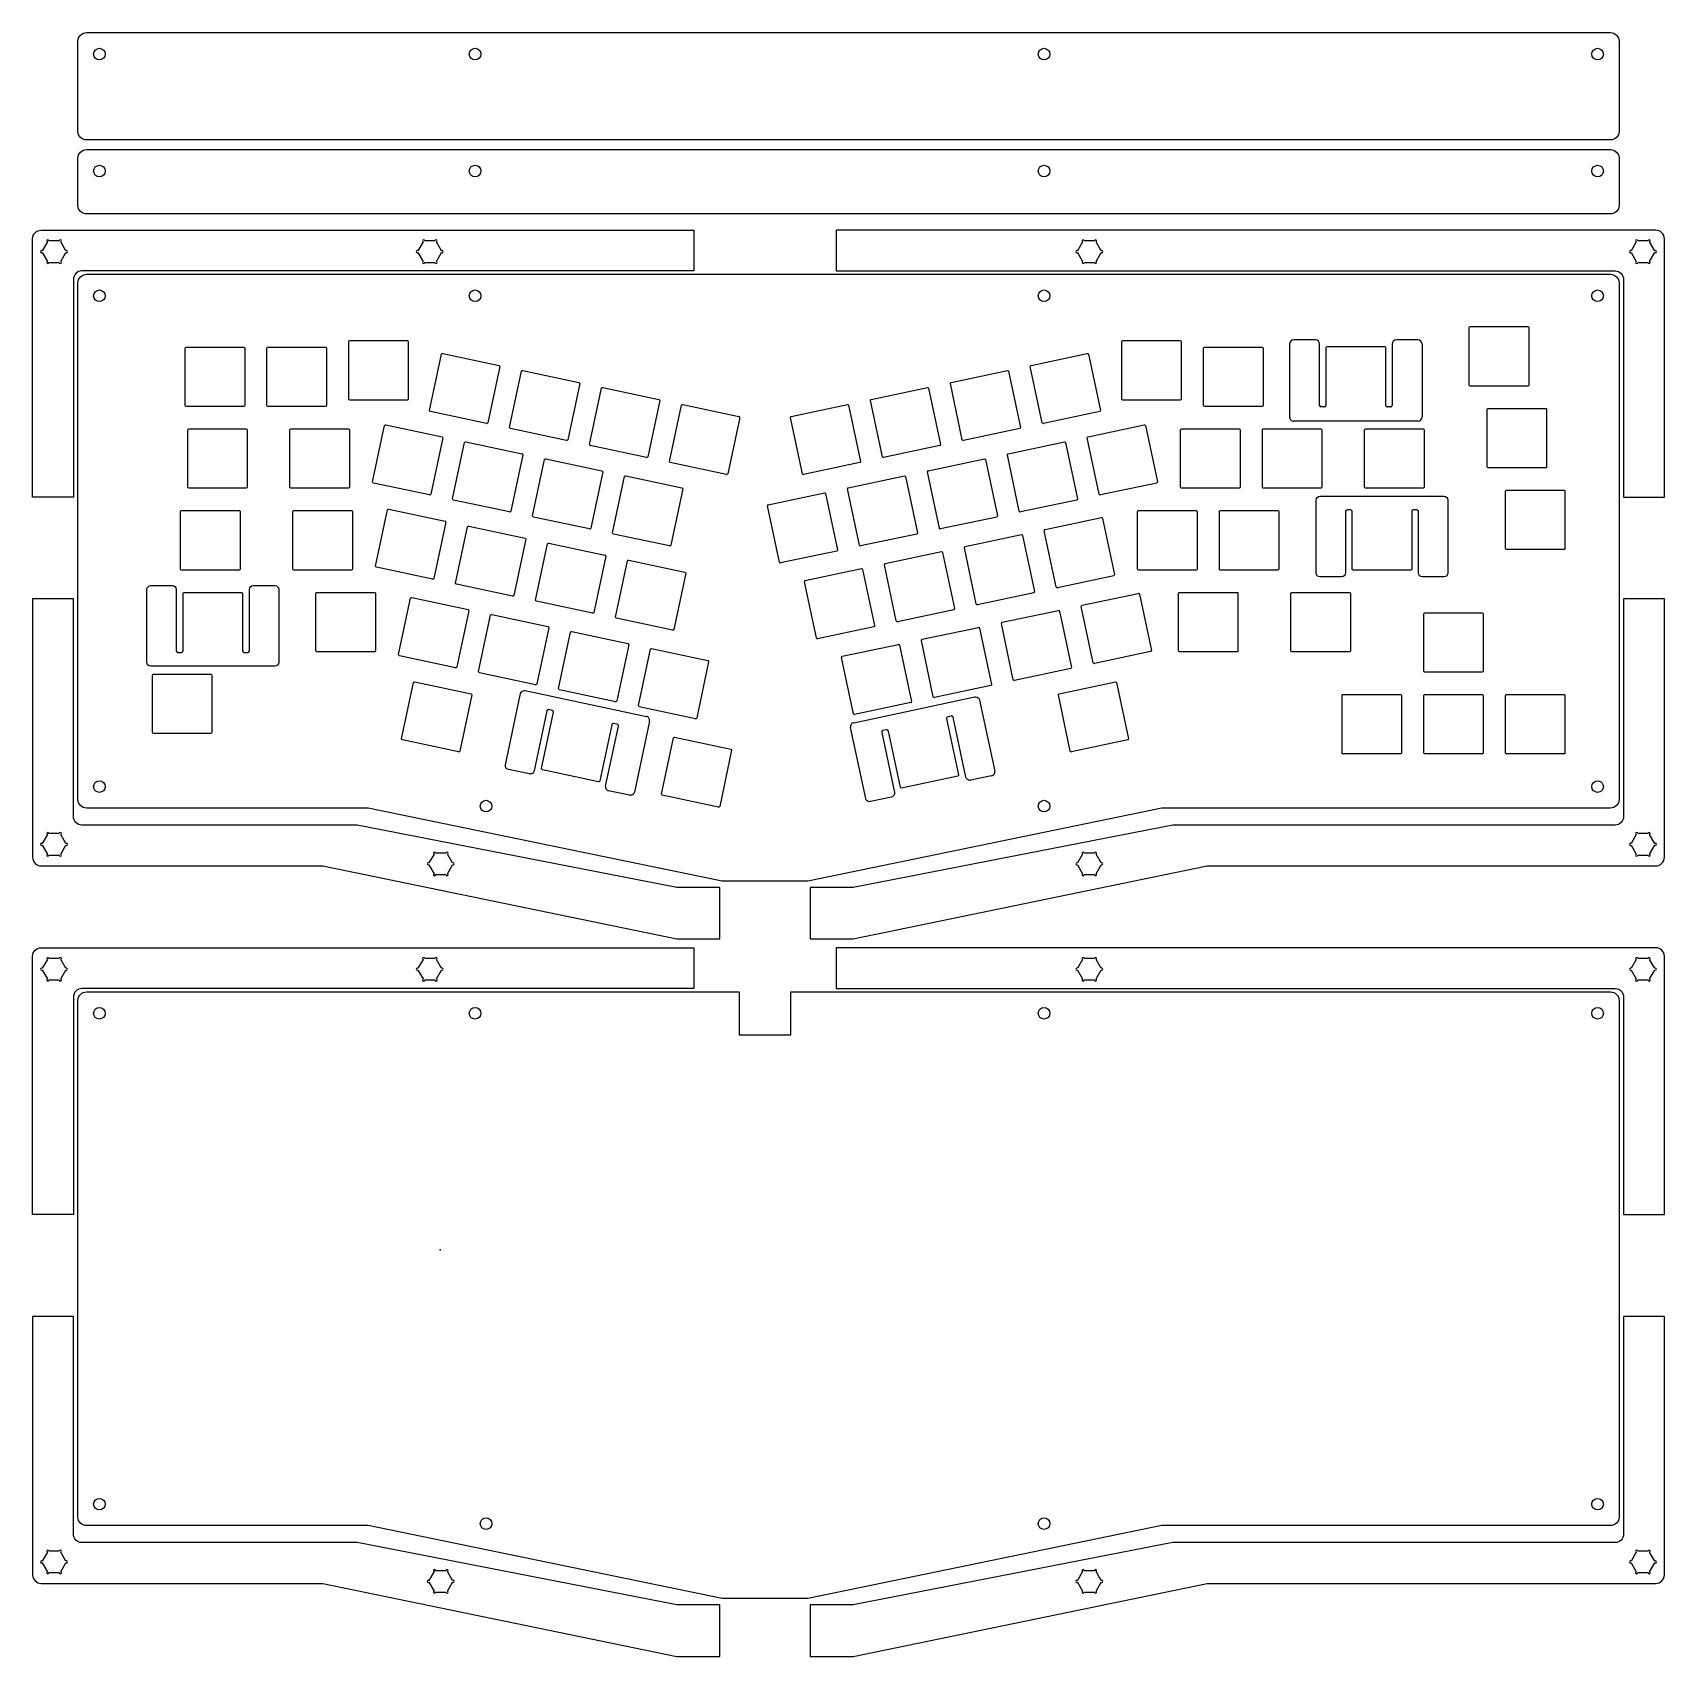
# Model space of a CAD drawing. Header units: centimetres. Extents: x -9.5 to 28.5, y -9.5 to 28.4.
import ezdxf

# ---------------------------------------------------------------- set-up
doc = ezdxf.new("R2010")
doc.units = ezdxf.units.CM
doc.header["$MEASUREMENT"] = 0
doc.layers.add('arisu_lopro_case_P2 v4_arisu_lopro_case_P2_ponoko', color=7, linetype='Continuous')

msp = doc.modelspace()

# ---------------------------------------------------------------- linework, layer by layer
at = {"layer": 'arisu_lopro_case_P2 v4_arisu_lopro_case_P2_ponoko'}
for p, q in [((-8.444, 26.056), (-8.444, 28.156)), ((-8.244, 28.356), (27.265, 28.356)), ((27.465, 28.156), (27.465, 26.056)), ((27.265, 25.856), (-8.244, 25.856)), ((-8.244, 25.631), (27.265, 25.631)), ((-8.444, 24.331), (-8.444, 25.431)), ((27.465, 25.431), (27.465, 24.331)), ((27.265, 24.131), (-8.244, 24.131)), ((-9.299, 23.753), (5.91, 23.753)), ((5.91, 23.753), (5.91, 22.803)), ((28.32, 23.753), (9.221, 23.753)), ((9.221, 23.753), (9.221, 22.803)), ((-9.499, 17.536), (-9.499, 23.553)), ((-9.156, 23.482), (-9.276, 23.275)), ((-9.276, 23.232), (-9.156, 23.025)), ((-8.88, 23.503), (-9.119, 23.503)), ((-8.723, 23.275), (-8.843, 23.482)), ((-8.843, 23.025), (-8.723, 23.232)), ((-0.403, 23.482), (-0.522, 23.275)), ((-0.522, 23.232), (-0.403, 23.025)), ((-0.127, 23.503), (-0.365, 23.503)), ((0.03, 23.275), (-0.089, 23.482)), ((-0.089, 23.025), (0.03, 23.232)), ((14.965, 23.482), (14.845, 23.275)), ((14.845, 23.232), (14.965, 23.025)), ((15.241, 23.503), (15.002, 23.503)), ((15.398, 23.275), (15.278, 23.482)), ((15.278, 23.025), (15.398, 23.232)), ((27.864, 23.482), (27.744, 23.275)), ((27.744, 23.232), (27.864, 23.025)), ((28.14, 23.503), (27.901, 23.503)), ((28.297, 23.275), (28.177, 23.482)), ((28.177, 23.025), (28.297, 23.232)), ((28.52, 17.536), (28.52, 23.553)), ((-9.119, 23.003), (-8.88, 23.003)), ((-0.365, 23.003), (-0.127, 23.003)), ((15.002, 23.003), (15.241, 23.003)), ((27.901, 23.003), (28.14, 23.003)), ((-8.55, 22.603), (-8.55, 17.536)), ((-8.444, 10.489), (-8.444, 22.525)), ((5.91, 22.803), (-8.35, 22.803)), ((-8.244, 22.725), (27.265, 22.725)), ((9.221, 22.803), (27.371, 22.803)), ((27.465, 22.525), (27.465, 10.489)), ((27.571, 22.603), (27.571, 17.536)), ((23.976, 20.144), (23.976, 21.484)), ((23.998, 21.507), (25.338, 21.507)), ((25.361, 21.484), (25.361, 20.144)), ((-5.944, 19.668), (-5.944, 21.008)), ((-5.921, 21.03), (-4.581, 21.03)), ((-4.559, 21.008), (-4.559, 19.668)), ((-4.039, 19.668), (-4.039, 21.008)), ((-4.016, 21.03), (-2.676, 21.03)), ((-2.654, 21.008), (-2.654, 19.668)), ((-2.134, 19.818), (-2.134, 21.158)), ((-2.111, 21.18), (-0.771, 21.18)), ((-0.749, 21.158), (-0.749, 19.818)), ((15.879, 19.818), (15.879, 21.158)), ((15.902, 21.18), (17.242, 21.18)), ((17.264, 21.158), (17.264, 19.818)), ((17.784, 19.668), (17.784, 21.008)), ((17.807, 21.03), (19.147, 21.03)), ((19.169, 21.008), (19.169, 19.668)), ((19.788, 21.098), (19.788, 19.404)), ((20.388, 21.198), (19.888, 21.198)), ((20.488, 19.669), (20.488, 21.098)), ((20.632, 21.009), (20.632, 19.669)), ((22.002, 21.039), (20.662, 21.039)), ((22.032, 19.669), (22.032, 21.009)), ((22.176, 21.098), (22.176, 19.669)), ((22.776, 21.198), (22.276, 21.198)), ((22.876, 21.098), (22.876, 19.404)), ((-0.249, 19.554), (0.03, 20.865)), ((0.056, 20.882), (1.367, 20.604)), ((1.384, 20.577), (1.106, 19.266)), ((14.026, 19.266), (13.747, 20.577)), ((13.765, 20.604), (15.075, 20.882)), ((15.102, 20.865), (15.38, 19.554)), ((1.615, 19.158), (1.893, 20.469)), ((1.92, 20.486), (3.231, 20.208)), ((3.248, 20.181), (2.969, 18.87)), ((12.162, 18.87), (11.884, 20.181)), ((11.901, 20.208), (13.212, 20.486)), ((13.239, 20.469), (13.517, 19.158)), ((-0.771, 19.795), (-2.111, 19.795)), ((3.478, 18.762), (3.757, 20.073)), ((3.783, 20.09), (5.094, 19.812)), ((5.111, 19.785), (4.833, 18.474)), ((10.299, 18.474), (10.02, 19.785)), ((10.038, 19.812), (11.348, 20.09)), ((11.375, 20.073), (11.654, 18.762)), ((17.242, 19.795), (15.902, 19.795)), ((25.338, 20.122), (23.998, 20.122)), ((-4.581, 19.645), (-5.921, 19.645)), ((-2.676, 19.645), (-4.016, 19.645)), ((1.079, 19.249), (-0.231, 19.528)), ((5.341, 18.366), (5.62, 19.677)), ((5.647, 19.694), (6.957, 19.416)), ((8.174, 19.416), (9.485, 19.694)), ((9.512, 19.677), (9.79, 18.366)), ((15.363, 19.528), (14.052, 19.249)), ((19.147, 19.645), (17.807, 19.645)), ((20.602, 19.639), (20.518, 19.639)), ((22.146, 19.639), (22.062, 19.639)), ((24.393, 18.239), (24.393, 19.579)), ((24.415, 19.602), (25.755, 19.602)), ((25.778, 19.579), (25.778, 18.239)), ((-5.884, 17.763), (-5.884, 19.103)), ((-5.861, 19.125), (-4.521, 19.125)), ((-4.499, 19.103), (-4.499, 17.763)), ((-3.503, 17.763), (-3.503, 19.103)), ((-3.48, 19.125), (-2.14, 19.125)), ((-2.118, 19.103), (-2.118, 17.763)), ((-1.577, 17.889), (-1.298, 19.2)), ((-1.271, 19.217), (0.039, 18.938)), ((2.943, 18.853), (1.632, 19.132)), ((6.975, 19.389), (6.696, 18.078)), ((8.436, 18.078), (8.157, 19.389)), ((13.5, 19.132), (12.189, 18.853)), ((15.092, 18.939), (16.403, 19.217)), ((16.43, 19.2), (16.708, 17.889)), ((17.248, 17.763), (17.248, 19.103)), ((17.271, 19.125), (18.611, 19.125)), ((18.633, 19.103), (18.633, 17.763)), ((19.153, 17.763), (19.153, 19.103)), ((19.176, 19.125), (20.516, 19.125)), ((22.776, 19.304), (19.888, 19.304)), ((20.538, 19.103), (20.538, 17.763)), ((21.535, 17.763), (21.535, 19.103)), ((21.558, 19.125), (22.898, 19.125)), ((22.92, 19.103), (22.92, 17.763)), ((0.057, 18.912), (-0.222, 17.601)), ((0.287, 17.493), (0.565, 18.804)), ((0.592, 18.821), (1.903, 18.542)), ((4.806, 18.457), (3.495, 18.736)), ((11.636, 18.736), (10.326, 18.457)), ((13.229, 18.542), (14.54, 18.821)), ((14.566, 18.804), (14.845, 17.493)), ((15.354, 17.601), (15.075, 18.912)), ((1.92, 18.516), (1.642, 17.205)), ((2.15, 17.097), (2.429, 18.408)), ((2.455, 18.425), (3.766, 18.146)), ((6.669, 18.061), (5.359, 18.339)), ((9.773, 18.34), (8.462, 18.061)), ((11.366, 18.146), (12.676, 18.425)), ((12.703, 18.408), (12.981, 17.097)), ((13.49, 17.205), (13.212, 18.516)), ((3.783, 18.12), (3.505, 16.809)), ((4.014, 16.701), (4.292, 18.012)), ((4.319, 18.029), (5.63, 17.75)), ((9.502, 17.75), (10.813, 18.029)), ((10.84, 18.012), (11.118, 16.701)), ((11.627, 16.809), (11.348, 18.12)), ((25.755, 18.217), (24.415, 18.217)), ((-8.55, 17.536), (-9.499, 17.536)), ((-4.521, 17.74), (-5.861, 17.74)), ((-2.14, 17.74), (-3.48, 17.74)), ((-0.249, 17.584), (-1.559, 17.862)), ((5.647, 17.724), (5.368, 16.413)), ((7.639, 17.354), (8.949, 17.633)), ((8.976, 17.616), (9.255, 16.305)), ((9.763, 16.413), (9.485, 17.724)), ((16.691, 17.862), (15.38, 17.584)), ((18.611, 17.74), (17.271, 17.74)), ((20.516, 17.74), (19.176, 17.74)), ((20.497, 17.556), (23.384, 17.556)), ((22.898, 17.74), (21.558, 17.74)), ((24.82, 16.334), (24.82, 17.674)), ((24.842, 17.697), (26.182, 17.697)), ((26.205, 17.674), (26.205, 16.334)), ((27.571, 17.536), (28.52, 17.536)), ((-6.052, 15.858), (-6.052, 17.198)), ((-6.03, 17.22), (-4.69, 17.22)), ((-4.667, 17.198), (-4.667, 15.858)), ((-3.433, 15.858), (-3.433, 17.198)), ((-3.41, 17.22), (-2.07, 17.22)), ((-2.048, 17.198), (-2.048, 15.858)), ((-1.507, 15.927), (-1.228, 17.237)), ((-1.202, 17.255), (0.109, 16.976)), ((1.615, 17.188), (0.304, 17.466)), ((7.9, 16.017), (7.621, 17.328)), ((14.828, 17.466), (13.517, 17.188)), ((16.247, 15.858), (16.247, 17.198)), ((16.27, 17.22), (17.61, 17.22)), ((17.632, 17.198), (17.632, 15.858)), ((18.152, 15.858), (18.152, 17.198)), ((18.175, 17.22), (19.515, 17.22)), ((19.537, 17.198), (19.537, 15.858)), ((20.404, 15.769), (20.404, 17.463)), ((21.089, 17.198), (21.089, 15.769)), ((21.21, 17.235), (21.127, 17.235)), ((21.248, 15.858), (21.248, 17.198)), ((22.633, 17.198), (22.633, 15.858)), ((22.754, 17.235), (22.67, 17.235)), ((22.792, 15.769), (22.792, 17.198)), ((23.477, 17.463), (23.477, 15.769)), ((0.127, 16.949), (-0.152, 15.639)), ((0.357, 15.531), (0.635, 16.841)), ((0.662, 16.859), (1.973, 16.58)), ((3.478, 16.792), (2.167, 17.07)), ((12.964, 17.07), (11.653, 16.792)), ((14.352, 15.441), (14.073, 16.751)), ((14.091, 16.778), (15.402, 17.057)), ((15.428, 17.039), (15.707, 15.729)), ((1.99, 16.553), (1.711, 15.243)), ((2.22, 15.134), (2.499, 16.445)), ((2.525, 16.463), (3.836, 16.184)), ((5.342, 16.396), (4.031, 16.674)), ((11.101, 16.674), (9.79, 16.396)), ((12.489, 15.045), (12.21, 16.355)), ((12.227, 16.382), (13.538, 16.661)), ((13.565, 16.643), (13.843, 15.333)), ((3.853, 16.157), (3.575, 14.847)), ((4.083, 14.738), (4.362, 16.049)), ((4.389, 16.066), (5.699, 15.788)), ((9.237, 16.278), (7.927, 16)), ((10.364, 15.986), (11.675, 16.265)), ((11.701, 16.247), (11.98, 14.937)), ((26.182, 16.312), (24.842, 16.312)), ((-4.69, 15.835), (-6.03, 15.835)), ((-2.07, 15.835), (-3.41, 15.835)), ((-0.179, 15.621), (-1.489, 15.9)), ((5.717, 15.761), (5.438, 14.45)), ((8.501, 15.59), (9.811, 15.868)), ((9.838, 15.851), (10.117, 14.54)), ((10.625, 14.649), (10.347, 15.959)), ((15.689, 15.702), (14.379, 15.423)), ((17.61, 15.835), (16.27, 15.835)), ((19.515, 15.835), (18.175, 15.835)), ((20.997, 15.677), (20.497, 15.677)), ((22.61, 15.835), (21.27, 15.835)), ((23.384, 15.677), (22.884, 15.677)), ((-6.837, 13.687), (-6.837, 15.381)), ((-6.745, 15.474), (-6.245, 15.474)), ((-6.152, 15.381), (-6.152, 13.953)), ((-5.993, 13.953), (-5.993, 15.293)), ((-5.971, 15.315), (-4.631, 15.315)), ((-4.608, 15.293), (-4.608, 13.953)), ((-4.449, 13.953), (-4.449, 15.381)), ((-4.357, 15.474), (-3.857, 15.474)), ((-3.764, 15.381), (-3.764, 13.687)), ((-2.898, 13.953), (-2.898, 15.293)), ((-2.875, 15.315), (-1.535, 15.315)), ((-1.513, 15.293), (-1.513, 13.953)), ((1.685, 15.225), (0.374, 15.504)), ((8.762, 14.253), (8.483, 15.563)), ((13.826, 15.306), (12.515, 15.027)), ((14.953, 15.014), (16.263, 15.292)), ((16.29, 15.275), (16.569, 13.964)), ((17.2, 13.953), (17.2, 15.293)), ((17.222, 15.315), (18.562, 15.315)), ((18.585, 15.293), (18.585, 13.953)), ((19.819, 13.953), (19.819, 15.293)), ((19.842, 15.315), (21.182, 15.315)), ((21.204, 15.293), (21.204, 13.953)), ((-9.499, 15.161), (-9.499, 9.143)), ((-8.55, 15.161), (-9.499, 15.161)), ((-8.55, 10.093), (-8.55, 15.161)), ((-0.971, 13.865), (-0.693, 15.176)), ((-0.666, 15.193), (0.645, 14.915)), ((0.662, 14.888), (0.384, 13.577)), ((3.548, 14.829), (2.237, 15.108)), ((11.963, 14.91), (10.652, 14.631)), ((13.089, 14.618), (14.4, 14.896)), ((14.427, 14.879), (14.705, 13.568)), ((15.214, 13.676), (14.935, 14.987)), ((22.937, 14.839), (24.277, 14.839)), ((27.571, 15.161), (27.571, 10.093)), ((28.52, 15.161), (27.571, 15.161)), ((28.52, 9.143), (28.52, 15.161)), ((0.892, 13.469), (1.171, 14.78)), ((1.197, 14.797), (2.508, 14.519)), ((2.525, 14.492), (2.247, 13.181)), ((5.411, 14.433), (4.101, 14.712)), ((10.099, 14.514), (8.789, 14.235)), ((11.226, 14.222), (12.537, 14.5)), ((12.563, 14.483), (12.842, 13.172)), ((13.351, 13.28), (13.072, 14.591)), ((22.915, 13.477), (22.915, 14.817)), ((24.3, 14.817), (24.3, 13.477)), ((2.756, 13.073), (3.034, 14.384)), ((3.061, 14.401), (4.372, 14.123)), ((4.389, 14.096), (4.11, 12.785)), ((9.363, 13.826), (10.673, 14.104)), ((10.7, 14.087), (10.979, 12.776)), ((11.487, 12.884), (11.209, 14.195)), ((-6.115, 13.915), (-6.031, 13.915)), ((-4.571, 13.915), (-4.487, 13.915)), ((-1.535, 13.93), (-2.875, 13.93)), ((0.357, 13.56), (-0.954, 13.839)), ((4.619, 12.677), (4.897, 13.988)), ((4.924, 14.005), (6.235, 13.726)), ((6.252, 13.7), (5.974, 12.389)), ((9.624, 12.488), (9.345, 13.799)), ((16.551, 13.938), (15.241, 13.659)), ((18.562, 13.93), (17.222, 13.93)), ((21.182, 13.93), (19.842, 13.93)), ((-3.857, 13.595), (-6.745, 13.595)), ((-6.707, 12.048), (-6.707, 13.388)), ((-6.684, 13.41), (-5.344, 13.41)), ((-5.322, 13.388), (-5.322, 12.048)), ((2.22, 13.164), (0.909, 13.442)), ((14.688, 13.542), (13.377, 13.263)), ((24.277, 13.454), (22.937, 13.454)), ((-0.901, 11.903), (-0.623, 13.214)), ((-0.596, 13.231), (0.715, 12.952)), ((1.516, 11.299), (1.868, 12.956)), ((1.978, 13.027), (4.802, 12.426)), ((4.084, 12.768), (2.773, 13.046)), ((12.825, 13.145), (11.514, 12.867)), ((14.417, 12.952), (15.728, 13.231)), ((15.754, 13.214), (16.033, 11.903)), ((21.032, 12.934), (22.372, 12.934)), ((22.937, 12.934), (24.277, 12.934)), ((24.842, 12.934), (26.182, 12.934)), ((0.732, 12.926), (0.453, 11.615)), ((2.483, 12.553), (2.186, 11.156)), ((2.609, 12.565), (2.527, 12.582)), ((5.947, 12.372), (4.636, 12.65)), ((9.631, 12.278), (12.455, 12.878)), ((10.961, 12.749), (9.651, 12.471)), ((12.565, 12.807), (12.917, 11.15)), ((14.678, 11.615), (14.4, 12.926)), ((21.01, 11.572), (21.01, 12.912)), ((22.395, 12.912), (22.395, 11.572)), ((22.915, 11.572), (22.915, 12.912)), ((24.3, 12.912), (24.3, 11.572)), ((24.82, 11.572), (24.82, 12.912)), ((26.205, 12.912), (26.205, 11.572)), ((2.359, 11.21), (2.638, 12.52)), ((3.993, 12.232), (3.714, 10.922)), ((3.851, 10.802), (4.148, 12.199)), ((4.119, 12.244), (4.037, 12.261)), ((4.873, 12.317), (4.521, 10.66)), ((9.912, 10.511), (9.56, 12.168)), ((11.795, 12.372), (12.073, 11.061)), ((11.906, 12.434), (11.824, 12.416)), ((12.247, 11.008), (11.95, 12.405)), ((-5.344, 12.025), (-6.684, 12.025)), ((0.427, 11.598), (-0.884, 11.876)), ((5.155, 10.616), (5.433, 11.926)), ((5.46, 11.944), (6.771, 11.665)), ((10.285, 12.051), (10.582, 10.654)), ((10.396, 12.113), (10.314, 12.095)), ((10.719, 10.773), (10.44, 12.084)), ((16.016, 11.876), (14.705, 11.598)), ((6.788, 11.638), (6.509, 10.328)), ((22.372, 11.549), (21.032, 11.549)), ((24.277, 11.549), (22.937, 11.549)), ((26.182, 11.549), (24.842, 11.549)), ((2.076, 11.085), (1.587, 11.189)), ((2.095, 11.083), (2.095, 11.083)), ((3.688, 10.904), (2.377, 11.183)), ((12.056, 11.035), (10.745, 10.756)), ((12.846, 11.04), (12.357, 10.936)), ((4.411, 10.589), (3.922, 10.692)), ((-1.68, 10.289), (-8.244, 10.289)), ((6.566, 8.589), (-1.68, 10.289)), ((6.483, 10.31), (5.172, 10.589)), ((16.812, 10.289), (8.566, 8.589)), ((10.511, 10.544), (10.021, 10.44)), ((27.265, 10.289), (16.812, 10.289)), ((-1.936, 9.893), (-8.35, 9.893)), ((5.51, 8.441), (-1.936, 9.893)), ((17.068, 9.893), (9.621, 8.441)), ((27.371, 9.893), (17.068, 9.893)), ((-9.156, 9.672), (-9.276, 9.464)), ((-8.88, 9.693), (-9.119, 9.693)), ((-8.723, 9.464), (-8.843, 9.672)), ((27.864, 9.672), (27.744, 9.464)), ((28.14, 9.693), (27.901, 9.693)), ((28.297, 9.464), (28.177, 9.672)), ((-9.276, 9.422), (-9.156, 9.214)), ((-9.119, 9.193), (-8.88, 9.193)), ((-8.843, 9.214), (-8.723, 9.422)), ((-0.146, 9.218), (-0.266, 9.01)), ((0.13, 9.239), (-0.109, 9.239)), ((0.287, 9.01), (0.167, 9.218)), ((14.965, 9.218), (14.845, 9.01)), ((15.241, 9.239), (15.002, 9.239)), ((15.398, 9.01), (15.278, 9.218)), ((27.744, 9.422), (27.864, 9.214)), ((27.901, 9.193), (28.14, 9.193)), ((28.177, 9.214), (28.297, 9.422)), ((-9.299, 8.943), (-2.736, 8.943)), ((-2.736, 8.943), (5.51, 7.243)), ((-0.266, 8.968), (-0.146, 8.76)), ((0.167, 8.76), (0.287, 8.968)), ((9.621, 7.243), (17.868, 8.943)), ((14.845, 8.968), (14.965, 8.76)), ((15.278, 8.76), (15.398, 8.968)), ((17.868, 8.943), (28.32, 8.943)), ((-0.109, 8.739), (0.13, 8.739)), ((6.51, 8.441), (5.51, 8.441)), ((6.51, 7.243), (6.51, 8.441)), ((8.566, 8.589), (6.566, 8.589)), ((8.621, 8.441), (8.621, 7.243)), ((9.621, 8.441), (8.621, 8.441)), ((15.002, 8.739), (15.241, 8.739)), ((5.51, 7.243), (6.51, 7.243)), ((8.621, 7.243), (9.621, 7.243)), ((-9.299, 7.035), (5.91, 7.035)), ((5.91, 7.035), (5.91, 6.085)), ((9.221, 7.035), (9.221, 6.085)), ((28.32, 7.035), (9.221, 7.035)), ((-9.499, 0.817), (-9.499, 6.835)), ((-9.156, 6.764), (-9.276, 6.557)), ((-9.276, 6.514), (-9.156, 6.307)), ((-8.88, 6.785), (-9.119, 6.785)), ((-8.723, 6.557), (-8.843, 6.764)), ((-8.843, 6.307), (-8.723, 6.514)), ((-0.403, 6.764), (-0.522, 6.557)), ((-0.522, 6.514), (-0.403, 6.307)), ((-0.127, 6.785), (-0.365, 6.785)), ((0.03, 6.557), (-0.089, 6.764)), ((-0.089, 6.307), (0.03, 6.514)), ((14.965, 6.764), (14.845, 6.557)), ((14.845, 6.514), (14.965, 6.307)), ((15.241, 6.785), (15.002, 6.785)), ((15.398, 6.557), (15.278, 6.764)), ((15.278, 6.307), (15.398, 6.514)), ((27.864, 6.764), (27.744, 6.557)), ((27.744, 6.514), (27.864, 6.307)), ((28.14, 6.785), (27.901, 6.785)), ((28.297, 6.557), (28.177, 6.764)), ((28.177, 6.307), (28.297, 6.514)), ((28.52, 0.817), (28.52, 6.835)), ((-9.119, 6.285), (-8.88, 6.285)), ((5.91, 6.085), (-8.35, 6.085)), ((-0.365, 6.285), (-0.127, 6.285)), ((9.221, 6.085), (27.371, 6.085)), ((15.002, 6.285), (15.241, 6.285)), ((27.901, 6.285), (28.14, 6.285)), ((-8.55, 5.885), (-8.55, 0.817)), ((-8.444, -6.229), (-8.444, 5.807)), ((-8.244, 6.007), (6.966, 6.007)), ((6.966, 6.007), (6.966, 5.007)), ((8.166, 6.007), (27.265, 6.007)), ((8.166, 5.007), (8.166, 6.007)), ((27.465, 5.807), (27.465, -6.229)), ((27.571, 5.885), (27.571, 0.817)), ((6.966, 5.007), (8.166, 5.007)), ((-8.55, 0.817), (-9.499, 0.817)), ((27.571, 0.817), (28.52, 0.817)), ((-9.499, -1.557), (-9.499, -7.575)), ((-8.55, -1.557), (-9.499, -1.557)), ((-8.55, -6.625), (-8.55, -1.557)), ((28.52, -1.557), (27.571, -1.557)), ((27.571, -1.557), (27.571, -6.625)), ((28.52, -7.575), (28.52, -1.557)), ((-1.68, -6.429), (-8.244, -6.429)), ((6.566, -8.129), (-1.68, -6.429)), ((16.812, -6.429), (8.566, -8.129)), ((27.265, -6.429), (16.812, -6.429)), ((-1.936, -6.825), (-8.35, -6.825)), ((5.51, -8.277), (-1.936, -6.825)), ((17.068, -6.825), (9.621, -8.277)), ((27.371, -6.825), (17.068, -6.825)), ((-9.156, -7.047), (-9.276, -7.254)), ((-8.88, -7.025), (-9.119, -7.025)), ((-8.723, -7.254), (-8.843, -7.047)), ((27.864, -7.046), (27.744, -7.254)), ((28.14, -7.025), (27.901, -7.025)), ((28.297, -7.254), (28.177, -7.046)), ((-9.276, -7.297), (-9.156, -7.504)), ((-9.119, -7.525), (-8.88, -7.525)), ((-8.843, -7.504), (-8.723, -7.297)), ((-0.146, -7.5), (-0.266, -7.708)), ((0.13, -7.479), (-0.109, -7.479)), ((0.287, -7.708), (0.167, -7.5)), ((14.965, -7.5), (14.845, -7.708)), ((15.241, -7.479), (15.002, -7.479)), ((15.398, -7.708), (15.278, -7.5)), ((27.744, -7.296), (27.864, -7.504)), ((27.901, -7.525), (28.14, -7.525)), ((28.177, -7.504), (28.297, -7.296)), ((-9.299, -7.775), (-2.736, -7.775)), ((-2.736, -7.775), (5.51, -9.475)), ((-0.266, -7.75), (-0.146, -7.958)), ((-0.109, -7.979), (0.13, -7.979)), ((0.167, -7.958), (0.287, -7.75)), ((9.621, -9.475), (17.868, -7.775)), ((14.845, -7.75), (14.965, -7.958)), ((15.002, -7.979), (15.241, -7.979)), ((15.278, -7.958), (15.398, -7.75)), ((17.868, -7.775), (28.32, -7.775)), ((6.51, -8.277), (5.51, -8.277)), ((6.51, -9.475), (6.51, -8.277)), ((8.566, -8.129), (6.566, -8.129)), ((9.621, -8.277), (8.621, -8.277)), ((8.621, -8.277), (8.621, -9.475)), ((5.51, -9.475), (6.51, -9.475)), ((8.621, -9.475), (9.621, -9.475))]:
    msp.add_line(p, q, dxfattribs=at)
for centre, radius, start, end in [((19.888, 21.098), 0.1, 90, 180), ((20.388, 21.098), 0.1, 360, 90), ((20.662, 21.009), 0.03, 90, 179.9958), ((22.002, 21.009), 0.03, 360, 90.0038), ((22.276, 21.098), 0.1, 90, 180), ((22.776, 21.098), 0.1, 360, 90), ((19.888, 19.404), 0.1, 179.9999, 270), ((20.518, 19.669), 0.03, 180, 269.9993), ((20.602, 19.669), 0.03, 270.001, 360), ((22.062, 19.669), 0.03, 180, 269.9991), ((22.146, 19.669), 0.03, 270, 0.0004), ((22.776, 19.404), 0.1, 270, 360)]:
    msp.add_arc(centre, radius, start, end, dxfattribs=at)
at = {"layer": 'arisu_lopro_case_P2 v4_arisu_lopro_case_P2_ponoko', "extrusion": (0, 0, -1)}
msp.add_arc((-10.002, 10.531), 0.0929, 257.9404, 269.9726, dxfattribs=at)
at = {"layer": 'arisu_lopro_case_P2 v4_arisu_lopro_case_P2_ponoko'}
for centre, major_axis, ratio, start_param, end_param in [((13.774, 20.581), (0.0267, -0.0055), 0.903155, 2.803276, 3.517551), ((13.772, 20.578), (-0.0143, 0.023), 0.904441, 5.965291, 6.683538), ((6.95, 19.389), (0.0155, 0.0232), 0.890365, 5.917113, 6.626308), ((6.948, 19.393), (0.0263, 0.0046), 0.909501, 5.932123, 6.655042), ((1.081, 19.26), (0.0158, -0.0043), 0.688153, 4.793, 5.086128), ((14.05, 19.253), (0.00988, 0.00134), 0.42359, 4.403284, 4.884756), ((2.944, 18.864), (0.0158, -0.0043), 0.688153, 4.793, 5.086128), ((3.504, 18.758), (0.0265, 0.0034), 0.91025, 2.829837, 3.552719), ((3.502, 18.761), (0.0144, 0.0222), 0.916595, 2.753393, 3.480305), ((11.629, 18.761), (-0.0143, 0.023), 0.904441, 2.823698, 3.541945), ((11.627, 18.759), (0.0267, -0.0055), 0.903155, 5.944869, 6.659143), ((12.187, 18.87), (0.0185, 0.0087), 0.83084, 4.199079, 4.43775), ((1.896, 18.517), (0.0143, 0.023), 0.904441, 5.882833, 6.601079), ((1.894, 18.52), (0.0268, 0.0041), 0.903545, 5.954516, 6.671758), ((4.808, 18.468), (0.0158, -0.0043), 0.688153, 4.793, 5.086128), ((10.324, 18.474), (0.0185, 0.0087), 0.83084, 4.199079, 4.43775), ((6.671, 18.072), (0.0158, -0.0043), 0.688153, 4.793, 5.086128), ((8.461, 18.072), (0.0158, 0.0043), 0.688153, 4.33865, 4.631778), ((11.376, 18.123), (0.0275, -0.0054), 0.888887, 2.800434, 3.5043), ((11.373, 18.121), (-0.0143, 0.023), 0.904441, 5.965291, 6.683538), ((-0.247, 17.595), (0.0158, -0.0043), 0.688153, 4.793, 5.086128), ((9.511, 17.728), (0.0268, -0.0041), 0.903545, 2.75302, 3.470262), ((9.509, 17.724), (-0.0143, 0.023), 0.904441, 5.965291, 6.683538), ((15.378, 17.601), (0.0185, 0.0087), 0.83084, 4.199079, 4.43775), ((1.616, 17.199), (0.0158, -0.0043), 0.688153, 4.793, 5.086128), ((7.648, 17.332), (0.0268, -0.0041), 0.903545, 2.75302, 3.470262), ((7.646, 17.329), (-0.0149, 0.0218), 0.915996, 5.921842, 6.64769), ((13.515, 17.205), (0.0185, 0.0087), 0.83084, 4.199079, 4.43775), ((0.103, 16.951), (0.0138, 0.0221), 0.923706, 5.878982, 6.610581), ((0.1, 16.954), (0.0265, 0.0034), 0.91025, 5.971429, 6.694311), ((3.48, 16.803), (0.0158, -0.0043), 0.688153, 4.793, 5.086128), ((11.652, 16.809), (0.0185, 0.0087), 0.83084, 4.199079, 4.43775), ((14.1, 16.755), (0.0267, -0.0055), 0.903155, 2.803276, 3.517551), ((14.098, 16.752), (-0.0143, 0.023), 0.904441, 5.965291, 6.683538), ((5.343, 16.407), (0.0158, -0.0043), 0.688153, 4.793, 5.086128), ((9.788, 16.413), (0.0185, 0.0087), 0.83084, 4.199079, 4.43775), ((11.095, 16.698), (-0.0135, 0.0212), 0.942667, 2.802067, 3.546706), ((11.092, 16.697), (0.0264, -0.005), 0.910313, 5.926256, 6.646227), ((3.829, 16.158), (0.0155, 0.0223), 0.902281, 5.930509, 6.648395), ((3.827, 16.161), (0.0263, 0.0046), 0.909501, 5.932123, 6.655042), ((7.925, 16.011), (0.0158, 0.0043), 0.688153, 4.33865, 4.631778), ((10.373, 15.963), (0.0267, -0.0055), 0.903155, 2.803276, 3.517551), ((10.371, 15.96), (-0.0143, 0.023), 0.904441, 5.965291, 6.683538), ((-0.18, 15.659), (-0.0123, 0.0376), 0.708283, 2.753017, 2.914002), ((8.508, 15.564), (-0.0155, 0.0223), 0.902281, 5.917975, 6.635862), ((1.686, 15.236), (0.0158, -0.0043), 0.688153, 4.793, 5.086128), ((8.51, 15.567), (0.0263, -0.0046), 0.909501, 2.769736, 3.492655), ((13.819, 15.332), (-0.0143, 0.023), 0.904441, 2.823698, 3.541945), ((13.817, 15.329), (0.0267, -0.0055), 0.903155, 5.944869, 6.659143), ((14.377, 15.427), (0.00988, 0.00134), 0.42359, 4.403284, 4.884756), ((3.55, 14.84), (0.0158, -0.0043), 0.688153, 4.793, 5.086128), ((11.956, 14.936), (-0.0143, 0.023), 0.904441, 2.823698, 3.541945), ((11.953, 14.933), (0.0275, -0.0054), 0.888887, 5.942026, 6.645893), ((12.513, 15.044), (0.0185, 0.0087), 0.83084, 4.199079, 4.43775), ((10.65, 14.635), (0.00988, 0.00134), 0.42359, 4.403284, 4.884756), ((13.099, 14.595), (0.0267, -0.0055), 0.903155, 2.803276, 3.517551), ((13.096, 14.592), (-0.0143, 0.023), 0.904441, 5.965291, 6.683538), ((4.364, 14.097), (0.0155, 0.0223), 0.902281, 5.930509, 6.648395), ((4.363, 14.1), (0.0263, 0.0046), 0.909501, 5.932123, 6.655042), ((5.413, 14.444), (0.0158, -0.0043), 0.688153, 4.793, 5.086128), ((8.787, 14.246), (0.0158, 0.0043), 0.688153, 4.33865, 4.631778), ((9.371, 13.803), (0.0263, -0.0046), 0.909501, 2.769736, 3.492655), ((9.37, 13.8), (-0.0155, 0.0223), 0.902281, 5.917975, 6.635862), ((16.544, 13.964), (-0.0143, 0.023), 0.904441, 2.823698, 3.541945), ((16.542, 13.961), (0.0267, -0.0055), 0.903155, 5.944869, 6.659143), ((0.358, 13.571), (0.0158, -0.0043), 0.688153, 4.793, 5.086128), ((15.239, 13.676), (0.0185, 0.0087), 0.83084, 4.199079, 4.43775), ((2.222, 13.175), (0.0158, -0.0043), 0.688153, 4.793, 5.086128), ((13.375, 13.28), (0.0185, 0.0087), 0.83084, 4.199079, 4.43775), ((4.085, 12.779), (0.0158, -0.0043), 0.688153, 4.793, 5.086128), ((10.954, 12.775), (-0.0143, 0.023), 0.904441, 2.823698, 3.541945), ((10.952, 12.772), (0.0267, -0.0055), 0.903155, 5.944869, 6.659143), ((11.512, 12.884), (0.0185, 0.0087), 0.83084, 4.199079, 4.43775), ((4.772, 12.32), (0.0632, 0.0918), 0.904768, 5.925066, 6.642736), ((4.764, 12.333), (0.11, 0.02), 0.903662, 5.926348, 6.643724), ((5.949, 12.383), (0.0158, -0.0043), 0.688153, 4.793, 5.086128), ((9.669, 12.184), (0.11, -0.021), 0.901954, 2.785605, 3.501603), ((9.66, 12.173), (-0.0638, 0.0898), 0.90998, 5.907803, 6.629566), ((9.649, 12.488), (0.0185, 0.0087), 0.83084, 4.199079, 4.43775), ((11.839, 12.378), (0.0444, -0.0107), 0.899005, 2.832995, 3.546401), ((11.836, 12.373), (0.0266, -0.0367), 0.901931, 2.760445, 3.477191), ((16.009, 11.902), (-0.0143, 0.023), 0.904441, 2.823698, 3.541945), ((16.006, 11.899), (0.0267, -0.0055), 0.903155, 5.944869, 6.659143), ((0.428, 11.609), (0.0158, -0.0043), 0.688153, 4.793, 5.086128), ((14.703, 11.615), (0.0185, 0.0087), 0.83084, 4.199079, 4.43775), ((2.09, 11.147), (0.0756, -0.0155), 0.826119, 4.702126, 4.955242), ((2.386, 11.206), (0.0268, 0.0041), 0.903545, 2.812923, 3.530166), ((2.384, 11.208), (0.0144, 0.0222), 0.916595, 2.753393, 3.480305), ((12.817, 11.145), (-0.0629, 0.0899), 0.911993, 2.772795, 3.495999), ((12.808, 11.135), (0.109, -0.022), 0.904544, 5.93897, 6.656518), ((3.96, 10.786), (0.11, 0.02), 0.903662, 2.784755, 3.502131), ((3.952, 10.798), (0.0627, 0.0916), 0.906539, 2.780725, 3.499549), ((4.428, 10.636), (0.0677, -0.0043), 0.72781, 4.512398, 4.800061), ((6.481, 10.348), (-0.0123, 0.0376), 0.708283, 2.753017, 2.914002)]:
    msp.add_ellipse(centre, major_axis=major_axis, ratio=ratio, start_param=start_param, end_param=end_param, dxfattribs=at)
for points in [[(-8.444, 28.156), (-8.444, 28.267), (-8.354, 28.356), (-8.244, 28.356)], [(27.265, 28.356), (27.375, 28.356), (27.465, 28.267), (27.465, 28.156)], [(-8.079, 27.856), (-8.079, 27.93), (-8.018, 27.991), (-7.944, 27.991)], [(-7.944, 27.721), (-8.018, 27.721), (-8.079, 27.782), (-8.079, 27.856)], [(-7.944, 27.991), (-7.87, 27.991), (-7.809, 27.93), (-7.809, 27.856)], [(-7.809, 27.856), (-7.809, 27.782), (-7.87, 27.721), (-7.944, 27.721)], [(0.675, 27.856), (0.675, 27.93), (0.735, 27.991), (0.81, 27.991)], [(0.81, 27.721), (0.735, 27.721), (0.675, 27.782), (0.675, 27.856)], [(0.81, 27.991), (0.884, 27.991), (0.945, 27.93), (0.945, 27.856)], [(0.945, 27.856), (0.945, 27.782), (0.884, 27.721), (0.81, 27.721)], [(13.931, 27.856), (13.931, 27.93), (13.992, 27.991), (14.066, 27.991)], [(14.066, 27.721), (13.992, 27.721), (13.931, 27.782), (13.931, 27.856)], [(14.066, 27.991), (14.14, 27.991), (14.201, 27.93), (14.201, 27.856)], [(14.201, 27.856), (14.201, 27.782), (14.14, 27.721), (14.066, 27.721)], [(26.83, 27.856), (26.83, 27.93), (26.891, 27.991), (26.965, 27.991)], [(26.965, 27.721), (26.891, 27.721), (26.83, 27.782), (26.83, 27.856)], [(26.965, 27.991), (27.039, 27.991), (27.1, 27.93), (27.1, 27.856)], [(27.1, 27.856), (27.1, 27.782), (27.039, 27.721), (26.965, 27.721)], [(-8.244, 25.856), (-8.354, 25.856), (-8.444, 25.946), (-8.444, 26.056)], [(27.465, 26.056), (27.465, 25.946), (27.375, 25.856), (27.265, 25.856)], [(-8.444, 25.431), (-8.444, 25.542), (-8.354, 25.631), (-8.244, 25.631)], [(27.265, 25.631), (27.375, 25.631), (27.465, 25.542), (27.465, 25.431)], [(-8.079, 25.131), (-8.079, 25.205), (-8.018, 25.266), (-7.944, 25.266)], [(-7.944, 24.996), (-8.018, 24.996), (-8.079, 25.057), (-8.079, 25.131)], [(-7.944, 25.266), (-7.87, 25.266), (-7.809, 25.205), (-7.809, 25.131)], [(-7.809, 25.131), (-7.809, 25.057), (-7.87, 24.996), (-7.944, 24.996)], [(0.675, 25.131), (0.675, 25.205), (0.735, 25.266), (0.81, 25.266)], [(0.81, 24.996), (0.735, 24.996), (0.675, 25.057), (0.675, 25.131)], [(0.81, 25.266), (0.884, 25.266), (0.945, 25.205), (0.945, 25.131)], [(0.945, 25.131), (0.945, 25.057), (0.884, 24.996), (0.81, 24.996)], [(13.931, 25.131), (13.931, 25.205), (13.992, 25.266), (14.066, 25.266)], [(14.066, 24.996), (13.992, 24.996), (13.931, 25.057), (13.931, 25.131)], [(14.066, 25.266), (14.14, 25.266), (14.201, 25.205), (14.201, 25.131)], [(14.201, 25.131), (14.201, 25.057), (14.14, 24.996), (14.066, 24.996)], [(26.83, 25.131), (26.83, 25.205), (26.891, 25.266), (26.965, 25.266)], [(26.965, 24.996), (26.891, 24.996), (26.83, 25.057), (26.83, 25.131)], [(26.965, 25.266), (27.039, 25.266), (27.1, 25.205), (27.1, 25.131)], [(27.1, 25.131), (27.1, 25.057), (27.039, 24.996), (26.965, 24.996)], [(-8.244, 24.131), (-8.354, 24.131), (-8.444, 24.221), (-8.444, 24.331)], [(27.465, 24.331), (27.465, 24.221), (27.375, 24.131), (27.265, 24.131)], [(-9.499, 23.553), (-9.499, 23.664), (-9.41, 23.753), (-9.299, 23.753)], [(28.52, 23.553), (28.52, 23.664), (28.431, 23.753), (28.32, 23.753)], [(-8.711, 23.278), (-8.715, 23.278), (-8.719, 23.277), (-8.723, 23.275)], [(0.043, 23.278), (0.038, 23.278), (0.034, 23.277), (0.03, 23.275)], [(15.41, 23.278), (15.406, 23.278), (15.402, 23.277), (15.398, 23.275)], [(28.309, 23.278), (28.305, 23.278), (28.301, 23.277), (28.297, 23.275)], [(-8.35, 22.803), (-8.46, 22.803), (-8.55, 22.714), (-8.55, 22.603)], [(-8.444, 22.525), (-8.444, 22.635), (-8.354, 22.725), (-8.244, 22.725)], [(27.265, 22.725), (27.375, 22.725), (27.465, 22.635), (27.465, 22.525)], [(27.371, 22.803), (27.481, 22.803), (27.571, 22.714), (27.571, 22.603)], [(-8.079, 22.225), (-8.079, 22.299), (-8.018, 22.36), (-7.944, 22.36)], [(-7.944, 22.09), (-8.018, 22.09), (-8.079, 22.151), (-8.079, 22.225)], [(-7.944, 22.36), (-7.87, 22.36), (-7.809, 22.299), (-7.809, 22.225)], [(-7.809, 22.225), (-7.809, 22.151), (-7.87, 22.09), (-7.944, 22.09)], [(0.675, 22.225), (0.675, 22.299), (0.735, 22.36), (0.81, 22.36)], [(0.81, 22.09), (0.735, 22.09), (0.675, 22.151), (0.675, 22.225)], [(0.81, 22.36), (0.884, 22.36), (0.945, 22.299), (0.945, 22.225)], [(0.945, 22.225), (0.945, 22.151), (0.884, 22.09), (0.81, 22.09)], [(13.931, 22.225), (13.931, 22.299), (13.992, 22.36), (14.066, 22.36)], [(14.066, 22.09), (13.992, 22.09), (13.931, 22.151), (13.931, 22.225)], [(14.066, 22.36), (14.14, 22.36), (14.201, 22.299), (14.201, 22.225)], [(14.201, 22.225), (14.201, 22.151), (14.14, 22.09), (14.066, 22.09)], [(26.83, 22.225), (26.83, 22.299), (26.891, 22.36), (26.965, 22.36)], [(26.965, 22.09), (26.891, 22.09), (26.83, 22.151), (26.83, 22.225)], [(26.965, 22.36), (27.039, 22.36), (27.1, 22.299), (27.1, 22.225)], [(27.1, 22.225), (27.1, 22.151), (27.039, 22.09), (26.965, 22.09)], [(23.976, 21.484), (23.976, 21.496), (23.986, 21.507), (23.998, 21.507)], [(25.338, 21.507), (25.35, 21.507), (25.361, 21.496), (25.361, 21.484)], [(-5.944, 21.008), (-5.944, 21.02), (-5.934, 21.03), (-5.921, 21.03)], [(-4.581, 21.03), (-4.569, 21.03), (-4.559, 21.02), (-4.559, 21.008)], [(-4.039, 21.008), (-4.039, 21.02), (-4.029, 21.03), (-4.016, 21.03)], [(-2.676, 21.03), (-2.664, 21.03), (-2.654, 21.02), (-2.654, 21.008)], [(-2.134, 21.158), (-2.134, 21.17), (-2.124, 21.18), (-2.111, 21.18)], [(-0.771, 21.18), (-0.759, 21.18), (-0.749, 21.17), (-0.749, 21.158)], [(15.879, 21.158), (15.879, 21.17), (15.889, 21.18), (15.902, 21.18)], [(17.242, 21.18), (17.254, 21.18), (17.264, 21.17), (17.264, 21.158)], [(17.784, 21.008), (17.784, 21.02), (17.794, 21.03), (17.807, 21.03)], [(19.147, 21.03), (19.159, 21.03), (19.169, 21.02), (19.169, 21.008)], [(1.367, 20.604), (1.379, 20.601), (1.387, 20.589), (1.384, 20.577)], [(3.231, 20.208), (3.243, 20.205), (3.25, 20.193), (3.248, 20.181)], [(11.884, 20.181), (11.881, 20.193), (11.889, 20.205), (11.901, 20.208)], [(-2.111, 19.795), (-2.124, 19.795), (-2.134, 19.805), (-2.134, 19.818)], [(-0.749, 19.818), (-0.749, 19.805), (-0.759, 19.795), (-0.771, 19.795)], [(5.094, 19.812), (5.106, 19.809), (5.114, 19.797), (5.111, 19.785)], [(10.02, 19.785), (10.018, 19.797), (10.026, 19.809), (10.038, 19.812)], [(15.902, 19.795), (15.889, 19.795), (15.879, 19.805), (15.879, 19.818)], [(17.264, 19.818), (17.264, 19.805), (17.254, 19.795), (17.242, 19.795)], [(23.998, 20.122), (23.986, 20.122), (23.976, 20.132), (23.976, 20.144)], [(25.361, 20.144), (25.361, 20.132), (25.35, 20.122), (25.338, 20.122)], [(-5.921, 19.645), (-5.934, 19.645), (-5.944, 19.655), (-5.944, 19.668)], [(-4.559, 19.668), (-4.559, 19.655), (-4.569, 19.645), (-4.581, 19.645)], [(-4.016, 19.645), (-4.029, 19.645), (-4.039, 19.655), (-4.039, 19.668)], [(-2.654, 19.668), (-2.654, 19.655), (-2.664, 19.645), (-2.676, 19.645)], [(-0.231, 19.528), (-0.244, 19.53), (-0.251, 19.542), (-0.249, 19.554)], [(8.157, 19.389), (8.154, 19.401), (8.162, 19.413), (8.174, 19.416)], [(15.38, 19.554), (15.383, 19.542), (15.375, 19.53), (15.363, 19.528)], [(17.807, 19.645), (17.794, 19.645), (17.784, 19.655), (17.784, 19.668)], [(19.169, 19.668), (19.169, 19.655), (19.159, 19.645), (19.147, 19.645)], [(24.393, 19.579), (24.393, 19.591), (24.403, 19.602), (24.415, 19.602)], [(25.755, 19.602), (25.768, 19.602), (25.778, 19.591), (25.778, 19.579)], [(-5.884, 19.103), (-5.884, 19.115), (-5.874, 19.125), (-5.861, 19.125)], [(-4.521, 19.125), (-4.509, 19.125), (-4.499, 19.115), (-4.499, 19.103)], [(-3.503, 19.103), (-3.503, 19.115), (-3.493, 19.125), (-3.48, 19.125)], [(-2.14, 19.125), (-2.128, 19.125), (-2.118, 19.115), (-2.118, 19.103)], [(1.106, 19.266), (1.104, 19.256), (1.094, 19.249), (1.084, 19.249)], [(1.632, 19.132), (1.62, 19.134), (1.612, 19.146), (1.615, 19.158)], [(13.517, 19.158), (13.52, 19.146), (13.512, 19.134), (13.5, 19.132)], [(14.048, 19.249), (14.037, 19.249), (14.028, 19.256), (14.026, 19.266)], [(17.248, 19.103), (17.248, 19.115), (17.258, 19.125), (17.271, 19.125)], [(18.611, 19.125), (18.623, 19.125), (18.633, 19.115), (18.633, 19.103)], [(19.153, 19.103), (19.153, 19.115), (19.163, 19.125), (19.176, 19.125)], [(20.516, 19.125), (20.528, 19.125), (20.538, 19.115), (20.538, 19.103)], [(21.535, 19.103), (21.535, 19.115), (21.545, 19.125), (21.558, 19.125)], [(22.898, 19.125), (22.91, 19.125), (22.92, 19.115), (22.92, 19.103)], [(0.039, 18.938), (0.052, 18.936), (0.059, 18.924), (0.057, 18.912)], [(2.969, 18.87), (2.967, 18.86), (2.958, 18.853), (2.947, 18.853)], [(12.184, 18.853), (12.174, 18.853), (12.165, 18.86), (12.162, 18.87)], [(15.075, 18.912), (15.072, 18.924), (15.08, 18.936), (15.092, 18.939)], [(4.833, 18.474), (4.83, 18.464), (4.821, 18.456), (4.811, 18.456)], [(5.359, 18.339), (5.346, 18.342), (5.339, 18.354), (5.341, 18.366)], [(9.79, 18.366), (9.793, 18.354), (9.785, 18.342), (9.773, 18.34)], [(10.321, 18.457), (10.31, 18.457), (10.301, 18.464), (10.299, 18.474)], [(13.212, 18.516), (13.209, 18.528), (13.217, 18.54), (13.229, 18.542)], [(-1.559, 17.862), (-1.571, 17.865), (-1.579, 17.877), (-1.577, 17.889)], [(3.766, 18.146), (3.778, 18.144), (3.786, 18.132), (3.783, 18.12)], [(6.696, 18.078), (6.694, 18.068), (6.685, 18.06), (6.674, 18.06)], [(8.458, 18.06), (8.447, 18.06), (8.438, 18.068), (8.436, 18.078)], [(16.708, 17.889), (16.711, 17.877), (16.703, 17.865), (16.691, 17.862)], [(24.415, 18.217), (24.403, 18.217), (24.393, 18.227), (24.393, 18.239)], [(25.778, 18.239), (25.778, 18.227), (25.768, 18.217), (25.755, 18.217)], [(-5.861, 17.74), (-5.874, 17.74), (-5.884, 17.75), (-5.884, 17.763)], [(-4.499, 17.763), (-4.499, 17.75), (-4.509, 17.74), (-4.521, 17.74)], [(-3.48, 17.74), (-3.493, 17.74), (-3.503, 17.75), (-3.503, 17.763)], [(-2.118, 17.763), (-2.118, 17.75), (-2.128, 17.74), (-2.14, 17.74)], [(-0.222, 17.601), (-0.224, 17.591), (-0.233, 17.583), (-0.244, 17.583)], [(0.304, 17.466), (0.292, 17.469), (0.284, 17.481), (0.287, 17.493)], [(5.63, 17.75), (5.642, 17.748), (5.649, 17.736), (5.647, 17.724)], [(15.375, 17.583), (15.365, 17.583), (15.356, 17.591), (15.354, 17.601)], [(17.271, 17.74), (17.258, 17.74), (17.248, 17.75), (17.248, 17.763)], [(18.633, 17.763), (18.633, 17.75), (18.623, 17.74), (18.611, 17.74)], [(19.176, 17.74), (19.163, 17.74), (19.153, 17.75), (19.153, 17.763)], [(20.404, 17.463), (20.404, 17.514), (20.446, 17.556), (20.497, 17.556)], [(20.538, 17.763), (20.538, 17.75), (20.528, 17.74), (20.516, 17.74)], [(21.558, 17.74), (21.545, 17.74), (21.535, 17.75), (21.535, 17.763)], [(22.92, 17.763), (22.92, 17.75), (22.91, 17.74), (22.898, 17.74)], [(23.384, 17.556), (23.435, 17.556), (23.477, 17.514), (23.477, 17.463)], [(24.82, 17.674), (24.82, 17.686), (24.83, 17.697), (24.842, 17.697)], [(26.182, 17.697), (26.195, 17.697), (26.205, 17.686), (26.205, 17.674)], [(-6.052, 17.198), (-6.052, 17.21), (-6.042, 17.22), (-6.03, 17.22)], [(-4.69, 17.22), (-4.677, 17.22), (-4.667, 17.21), (-4.667, 17.198)], [(-3.433, 17.198), (-3.433, 17.21), (-3.423, 17.22), (-3.41, 17.22)], [(-2.07, 17.22), (-2.058, 17.22), (-2.048, 17.21), (-2.048, 17.198)], [(1.642, 17.205), (1.639, 17.195), (1.63, 17.187), (1.62, 17.187)], [(13.512, 17.187), (13.502, 17.187), (13.492, 17.195), (13.49, 17.205)], [(16.247, 17.198), (16.247, 17.21), (16.257, 17.22), (16.27, 17.22)], [(17.61, 17.22), (17.622, 17.22), (17.632, 17.21), (17.632, 17.198)], [(18.152, 17.198), (18.152, 17.21), (18.162, 17.22), (18.175, 17.22)], [(19.515, 17.22), (19.527, 17.22), (19.537, 17.21), (19.537, 17.198)], [(21.127, 17.235), (21.106, 17.235), (21.089, 17.218), (21.089, 17.198)], [(21.248, 17.198), (21.248, 17.218), (21.231, 17.235), (21.21, 17.235)], [(22.67, 17.235), (22.65, 17.235), (22.633, 17.218), (22.633, 17.198)], [(22.792, 17.198), (22.792, 17.218), (22.775, 17.235), (22.754, 17.235)], [(2.167, 17.07), (2.155, 17.073), (2.148, 17.085), (2.15, 17.097)], [(3.505, 16.809), (3.503, 16.799), (3.493, 16.791), (3.483, 16.791)], [(11.649, 16.791), (11.638, 16.791), (11.629, 16.799), (11.627, 16.809)], [(12.981, 17.097), (12.984, 17.085), (12.976, 17.073), (12.964, 17.07)], [(1.973, 16.58), (1.985, 16.577), (1.992, 16.565), (1.99, 16.553)], [(4.031, 16.674), (4.019, 16.677), (4.011, 16.689), (4.014, 16.701)], [(5.368, 16.413), (5.366, 16.403), (5.357, 16.395), (5.346, 16.395)], [(9.785, 16.395), (9.775, 16.395), (9.766, 16.403), (9.763, 16.413)], [(12.21, 16.355), (12.207, 16.367), (12.215, 16.379), (12.227, 16.382)], [(7.922, 15.999), (7.911, 15.999), (7.902, 16.007), (7.9, 16.017)], [(9.255, 16.305), (9.257, 16.293), (9.25, 16.281), (9.237, 16.278)], [(24.842, 16.312), (24.83, 16.312), (24.82, 16.322), (24.82, 16.334)], [(26.205, 16.334), (26.205, 16.322), (26.195, 16.312), (26.182, 16.312)], [(-6.03, 15.835), (-6.042, 15.835), (-6.052, 15.845), (-6.052, 15.858)], [(-4.667, 15.858), (-4.667, 15.845), (-4.677, 15.835), (-4.69, 15.835)], [(-3.41, 15.835), (-3.423, 15.835), (-3.433, 15.845), (-3.433, 15.858)], [(-2.048, 15.858), (-2.048, 15.845), (-2.058, 15.835), (-2.07, 15.835)], [(-1.489, 15.9), (-1.502, 15.903), (-1.509, 15.915), (-1.507, 15.927)], [(-0.152, 15.639), (-0.154, 15.628), (-0.164, 15.621), (-0.174, 15.621)], [(5.699, 15.788), (5.711, 15.785), (5.719, 15.773), (5.717, 15.761)], [(15.707, 15.729), (15.709, 15.717), (15.702, 15.705), (15.689, 15.702)], [(16.27, 15.835), (16.257, 15.835), (16.247, 15.845), (16.247, 15.858)], [(17.632, 15.858), (17.632, 15.845), (17.622, 15.835), (17.61, 15.835)], [(18.175, 15.835), (18.162, 15.835), (18.152, 15.845), (18.152, 15.858)], [(19.537, 15.858), (19.537, 15.845), (19.527, 15.835), (19.515, 15.835)], [(20.497, 15.677), (20.446, 15.677), (20.404, 15.718), (20.404, 15.769)], [(21.089, 15.769), (21.089, 15.718), (21.048, 15.677), (20.997, 15.677)], [(21.27, 15.835), (21.258, 15.835), (21.248, 15.845), (21.248, 15.858)], [(22.633, 15.858), (22.633, 15.845), (22.623, 15.835), (22.61, 15.835)], [(22.884, 15.677), (22.833, 15.677), (22.792, 15.718), (22.792, 15.769)], [(23.477, 15.769), (23.477, 15.718), (23.435, 15.677), (23.384, 15.677)], [(-6.837, 15.381), (-6.837, 15.432), (-6.796, 15.474), (-6.745, 15.474)], [(-6.245, 15.474), (-6.194, 15.474), (-6.152, 15.432), (-6.152, 15.381)], [(-5.993, 15.293), (-5.993, 15.305), (-5.983, 15.315), (-5.971, 15.315)], [(-4.631, 15.315), (-4.618, 15.315), (-4.608, 15.305), (-4.608, 15.293)], [(-4.449, 15.381), (-4.449, 15.432), (-4.408, 15.474), (-4.357, 15.474)], [(-3.857, 15.474), (-3.806, 15.474), (-3.764, 15.432), (-3.764, 15.381)], [(-2.898, 15.293), (-2.898, 15.305), (-2.888, 15.315), (-2.875, 15.315)], [(-1.535, 15.315), (-1.523, 15.315), (-1.513, 15.305), (-1.513, 15.293)], [(1.711, 15.243), (1.709, 15.232), (1.7, 15.225), (1.689, 15.225)], [(14.374, 15.423), (14.363, 15.423), (14.354, 15.43), (14.352, 15.441)], [(17.2, 15.293), (17.2, 15.305), (17.21, 15.315), (17.222, 15.315)], [(18.562, 15.315), (18.575, 15.315), (18.585, 15.305), (18.585, 15.293)], [(19.819, 15.293), (19.819, 15.305), (19.829, 15.315), (19.842, 15.315)], [(21.182, 15.315), (21.194, 15.315), (21.204, 15.305), (21.204, 15.293)], [(0.645, 14.915), (0.657, 14.912), (0.665, 14.9), (0.662, 14.888)], [(2.237, 15.108), (2.225, 15.11), (2.217, 15.122), (2.22, 15.134)], [(3.575, 14.847), (3.572, 14.836), (3.563, 14.829), (3.553, 14.829)], [(12.511, 15.027), (12.5, 15.027), (12.491, 15.034), (12.489, 15.045)], [(14.935, 14.987), (14.933, 14.999), (14.941, 15.011), (14.953, 15.014)], [(22.915, 14.817), (22.915, 14.829), (22.925, 14.839), (22.937, 14.839)], [(24.277, 14.839), (24.29, 14.839), (24.3, 14.829), (24.3, 14.817)], [(2.508, 14.519), (2.52, 14.516), (2.528, 14.504), (2.525, 14.492)], [(4.101, 14.712), (4.088, 14.714), (4.081, 14.726), (4.083, 14.738)], [(5.438, 14.45), (5.436, 14.44), (5.427, 14.433), (5.416, 14.433)], [(10.117, 14.54), (10.119, 14.528), (10.111, 14.516), (10.099, 14.514)], [(10.647, 14.631), (10.637, 14.631), (10.628, 14.638), (10.625, 14.649)], [(8.784, 14.235), (8.773, 14.235), (8.764, 14.242), (8.762, 14.253)], [(11.209, 14.195), (11.206, 14.207), (11.214, 14.219), (11.226, 14.222)], [(-6.745, 13.595), (-6.796, 13.595), (-6.837, 13.636), (-6.837, 13.687)], [(-6.152, 13.953), (-6.152, 13.932), (-6.135, 13.915), (-6.115, 13.915)], [(-6.031, 13.915), (-6.01, 13.915), (-5.993, 13.932), (-5.993, 13.953)], [(-4.608, 13.953), (-4.608, 13.932), (-4.591, 13.915), (-4.571, 13.915)], [(-4.487, 13.915), (-4.466, 13.915), (-4.449, 13.932), (-4.449, 13.953)], [(-3.764, 13.687), (-3.764, 13.636), (-3.806, 13.595), (-3.857, 13.595)], [(-2.875, 13.93), (-2.888, 13.93), (-2.898, 13.94), (-2.898, 13.953)], [(-1.513, 13.953), (-1.513, 13.94), (-1.523, 13.93), (-1.535, 13.93)], [(-0.954, 13.839), (-0.966, 13.841), (-0.974, 13.853), (-0.971, 13.865)], [(6.235, 13.726), (6.247, 13.724), (6.255, 13.712), (6.252, 13.7)], [(17.222, 13.93), (17.21, 13.93), (17.2, 13.94), (17.2, 13.953)], [(18.585, 13.953), (18.585, 13.94), (18.575, 13.93), (18.562, 13.93)], [(19.842, 13.93), (19.829, 13.93), (19.819, 13.94), (19.819, 13.953)], [(21.204, 13.953), (21.204, 13.94), (21.194, 13.93), (21.182, 13.93)], [(-6.707, 13.388), (-6.707, 13.4), (-6.697, 13.41), (-6.684, 13.41)], [(-5.344, 13.41), (-5.332, 13.41), (-5.322, 13.4), (-5.322, 13.388)], [(0.384, 13.577), (0.381, 13.567), (0.372, 13.559), (0.362, 13.559)], [(0.909, 13.442), (0.897, 13.445), (0.89, 13.457), (0.892, 13.469)], [(14.705, 13.568), (14.708, 13.556), (14.7, 13.544), (14.688, 13.542)], [(15.236, 13.659), (15.225, 13.659), (15.216, 13.666), (15.214, 13.676)], [(22.937, 13.454), (22.925, 13.454), (22.915, 13.464), (22.915, 13.477)], [(24.3, 13.477), (24.3, 13.464), (24.29, 13.454), (24.277, 13.454)], [(0.715, 12.952), (0.727, 12.95), (0.734, 12.938), (0.732, 12.926)], [(2.247, 13.181), (2.245, 13.171), (2.235, 13.163), (2.225, 13.163)], [(2.773, 13.046), (2.761, 13.049), (2.753, 13.061), (2.756, 13.073)], [(12.842, 13.172), (12.845, 13.16), (12.837, 13.148), (12.825, 13.145)], [(13.373, 13.262), (13.362, 13.262), (13.353, 13.27), (13.351, 13.28)], [(14.4, 12.926), (14.397, 12.938), (14.405, 12.95), (14.417, 12.952)], [(21.01, 12.912), (21.01, 12.924), (21.02, 12.934), (21.032, 12.934)], [(22.372, 12.934), (22.385, 12.934), (22.395, 12.924), (22.395, 12.912)], [(22.915, 12.912), (22.915, 12.924), (22.925, 12.934), (22.937, 12.934)], [(24.277, 12.934), (24.29, 12.934), (24.3, 12.924), (24.3, 12.912)], [(24.82, 12.912), (24.82, 12.924), (24.83, 12.934), (24.842, 12.934)], [(26.182, 12.934), (26.195, 12.934), (26.205, 12.924), (26.205, 12.912)], [(2.638, 12.52), (2.642, 12.541), (2.629, 12.561), (2.609, 12.565)], [(4.11, 12.785), (4.108, 12.775), (4.099, 12.767), (4.088, 12.767)], [(4.636, 12.65), (4.624, 12.653), (4.616, 12.665), (4.619, 12.677)], [(11.509, 12.866), (11.499, 12.866), (11.489, 12.874), (11.487, 12.884)], [(5.974, 12.389), (5.971, 12.379), (5.962, 12.371), (5.952, 12.371)], [(9.646, 12.47), (9.635, 12.47), (9.626, 12.478), (9.624, 12.488)], [(-6.684, 12.025), (-6.697, 12.025), (-6.707, 12.035), (-6.707, 12.048)], [(-5.322, 12.048), (-5.322, 12.035), (-5.332, 12.025), (-5.344, 12.025)], [(-0.884, 11.876), (-0.896, 11.879), (-0.904, 11.891), (-0.901, 11.903)], [(10.314, 12.095), (10.293, 12.091), (10.28, 12.071), (10.285, 12.051)], [(0.453, 11.615), (0.451, 11.605), (0.442, 11.597), (0.431, 11.597)], [(6.771, 11.665), (6.783, 11.662), (6.79, 11.651), (6.788, 11.638)], [(14.7, 11.597), (14.69, 11.597), (14.681, 11.605), (14.678, 11.615)], [(21.032, 11.549), (21.02, 11.549), (21.01, 11.559), (21.01, 11.572)], [(22.395, 11.572), (22.395, 11.559), (22.385, 11.549), (22.372, 11.549)], [(22.937, 11.549), (22.925, 11.549), (22.915, 11.559), (22.915, 11.572)], [(24.3, 11.572), (24.3, 11.559), (24.29, 11.549), (24.277, 11.549)], [(24.842, 11.549), (24.83, 11.549), (24.82, 11.559), (24.82, 11.572)], [(26.205, 11.572), (26.205, 11.559), (26.195, 11.549), (26.182, 11.549)], [(1.587, 11.189), (1.537, 11.199), (1.505, 11.249), (1.516, 11.299)], [(2.186, 11.156), (2.177, 11.114), (2.139, 11.083), (2.095, 11.083)], [(12.073, 11.061), (12.076, 11.049), (12.068, 11.037), (12.056, 11.035)], [(-8.079, 10.789), (-8.079, 10.863), (-8.018, 10.924), (-7.944, 10.924)], [(-7.944, 10.654), (-8.018, 10.654), (-8.079, 10.715), (-8.079, 10.789)], [(-7.944, 10.924), (-7.87, 10.924), (-7.809, 10.863), (-7.809, 10.789)], [(-7.809, 10.789), (-7.809, 10.715), (-7.87, 10.654), (-7.944, 10.654)], [(4.521, 10.66), (4.512, 10.617), (4.474, 10.586), (4.431, 10.586)], [(10.582, 10.654), (10.592, 10.604), (10.56, 10.555), (10.511, 10.544)], [(26.83, 10.789), (26.83, 10.863), (26.891, 10.924), (26.965, 10.924)], [(26.965, 10.654), (26.891, 10.654), (26.83, 10.715), (26.83, 10.789)], [(26.965, 10.924), (27.039, 10.924), (27.1, 10.863), (27.1, 10.789)], [(27.1, 10.789), (27.1, 10.715), (27.039, 10.654), (26.965, 10.654)], [(-8.244, 10.289), (-8.354, 10.289), (-8.444, 10.379), (-8.444, 10.489)], [(0.931, 10.335), (0.931, 10.409), (0.992, 10.47), (1.066, 10.47)], [(1.066, 10.2), (0.992, 10.2), (0.931, 10.261), (0.931, 10.335)], [(1.066, 10.47), (1.14, 10.47), (1.201, 10.409), (1.201, 10.335)], [(1.201, 10.335), (1.201, 10.261), (1.14, 10.2), (1.066, 10.2)], [(5.172, 10.589), (5.16, 10.592), (5.152, 10.603), (5.155, 10.616)], [(6.509, 10.328), (6.507, 10.317), (6.498, 10.31), (6.487, 10.31)], [(10.002, 10.438), (9.959, 10.438), (9.921, 10.469), (9.912, 10.511)], [(13.931, 10.335), (13.931, 10.409), (13.992, 10.47), (14.066, 10.47)], [(14.066, 10.2), (13.992, 10.2), (13.931, 10.261), (13.931, 10.335)], [(14.066, 10.47), (14.14, 10.47), (14.201, 10.409), (14.201, 10.335)], [(14.201, 10.335), (14.201, 10.261), (14.14, 10.2), (14.066, 10.2)], [(27.465, 10.489), (27.465, 10.379), (27.375, 10.289), (27.265, 10.289)], [(-8.35, 9.893), (-8.46, 9.893), (-8.55, 9.983), (-8.55, 10.093)], [(27.571, 10.093), (27.571, 9.983), (27.481, 9.893), (27.371, 9.893)], [(-9.499, 9.143), (-9.5, 9.032), (-9.41, 8.943), (-9.299, 8.943)], [(-8.711, 9.468), (-8.715, 9.468), (-8.719, 9.466), (-8.723, 9.464)], [(28.309, 9.468), (28.305, 9.468), (28.301, 9.466), (28.297, 9.464)], [(28.32, 8.943), (28.431, 8.943), (28.52, 9.033), (28.52, 9.143)], [(0.299, 9.014), (0.294, 9.014), (0.29, 9.012), (0.287, 9.01)], [(15.41, 9.014), (15.406, 9.014), (15.402, 9.013), (15.398, 9.01)], [(-9.499, 6.835), (-9.499, 6.946), (-9.41, 7.035), (-9.299, 7.035)], [(28.52, 6.835), (28.52, 6.946), (28.431, 7.035), (28.32, 7.035)], [(-8.711, 6.56), (-8.715, 6.56), (-8.719, 6.559), (-8.723, 6.557)], [(0.043, 6.56), (0.038, 6.56), (0.034, 6.559), (0.03, 6.557)], [(15.41, 6.56), (15.406, 6.56), (15.402, 6.559), (15.398, 6.557)], [(28.309, 6.56), (28.305, 6.56), (28.301, 6.559), (28.297, 6.557)], [(-8.35, 6.085), (-8.46, 6.085), (-8.55, 5.996), (-8.55, 5.885)], [(27.371, 6.085), (27.481, 6.085), (27.571, 5.996), (27.571, 5.885)], [(-8.444, 5.807), (-8.444, 5.917), (-8.354, 6.007), (-8.244, 6.007)], [(27.265, 6.007), (27.375, 6.007), (27.465, 5.917), (27.465, 5.807)], [(-8.079, 5.507), (-8.079, 5.581), (-8.018, 5.642), (-7.944, 5.642)], [(-7.944, 5.372), (-8.018, 5.372), (-8.079, 5.432), (-8.079, 5.507)], [(-7.944, 5.642), (-7.87, 5.642), (-7.809, 5.581), (-7.809, 5.507)], [(-7.809, 5.507), (-7.809, 5.432), (-7.87, 5.372), (-7.944, 5.372)], [(0.675, 5.507), (0.675, 5.581), (0.735, 5.642), (0.81, 5.642)], [(0.81, 5.372), (0.735, 5.372), (0.675, 5.432), (0.675, 5.507)], [(0.81, 5.642), (0.884, 5.642), (0.945, 5.581), (0.945, 5.507)], [(0.945, 5.507), (0.945, 5.432), (0.884, 5.372), (0.81, 5.372)], [(13.931, 5.507), (13.931, 5.581), (13.992, 5.642), (14.066, 5.642)], [(14.066, 5.372), (13.992, 5.372), (13.931, 5.432), (13.931, 5.507)], [(14.066, 5.642), (14.14, 5.642), (14.201, 5.581), (14.201, 5.507)], [(14.201, 5.507), (14.201, 5.432), (14.14, 5.372), (14.066, 5.372)], [(26.83, 5.507), (26.83, 5.581), (26.891, 5.642), (26.965, 5.642)], [(26.965, 5.372), (26.891, 5.372), (26.83, 5.432), (26.83, 5.507)], [(26.965, 5.642), (27.039, 5.642), (27.1, 5.581), (27.1, 5.507)], [(27.1, 5.507), (27.1, 5.432), (27.039, 5.372), (26.965, 5.372)], [(-8.079, -5.929), (-8.079, -5.855), (-8.018, -5.794), (-7.944, -5.794)], [(-7.944, -6.064), (-8.018, -6.064), (-8.079, -6.003), (-8.079, -5.929)], [(-7.944, -5.794), (-7.87, -5.794), (-7.809, -5.855), (-7.809, -5.929)], [(-7.809, -5.929), (-7.809, -6.003), (-7.87, -6.064), (-7.944, -6.064)], [(26.83, -5.929), (26.83, -5.855), (26.891, -5.794), (26.965, -5.794)], [(26.965, -6.064), (26.891, -6.064), (26.83, -6.003), (26.83, -5.929)], [(26.965, -5.794), (27.039, -5.794), (27.1, -5.855), (27.1, -5.929)], [(27.1, -5.929), (27.1, -6.003), (27.039, -6.064), (26.965, -6.064)], [(-8.244, -6.429), (-8.354, -6.429), (-8.444, -6.339), (-8.444, -6.229)], [(0.931, -6.383), (0.931, -6.309), (0.992, -6.248), (1.066, -6.248)], [(1.066, -6.518), (0.992, -6.518), (0.931, -6.457), (0.931, -6.383)], [(1.066, -6.248), (1.14, -6.248), (1.201, -6.309), (1.201, -6.383)], [(1.201, -6.383), (1.201, -6.457), (1.14, -6.518), (1.066, -6.518)], [(13.931, -6.383), (13.931, -6.309), (13.992, -6.248), (14.066, -6.248)], [(14.066, -6.518), (13.992, -6.518), (13.931, -6.457), (13.931, -6.383)], [(14.066, -6.248), (14.14, -6.248), (14.201, -6.309), (14.201, -6.383)], [(14.201, -6.383), (14.201, -6.457), (14.14, -6.518), (14.066, -6.518)], [(27.465, -6.229), (27.465, -6.339), (27.375, -6.429), (27.265, -6.429)], [(-8.35, -6.825), (-8.46, -6.825), (-8.55, -6.736), (-8.55, -6.625)], [(27.571, -6.625), (27.571, -6.736), (27.481, -6.825), (27.371, -6.825)], [(-9.499, -7.575), (-9.5, -7.686), (-9.41, -7.775), (-9.299, -7.775)], [(-8.711, -7.25), (-8.715, -7.25), (-8.719, -7.252), (-8.723, -7.254)], [(28.309, -7.25), (28.305, -7.25), (28.301, -7.252), (28.297, -7.254)], [(28.32, -7.775), (28.431, -7.775), (28.52, -7.686), (28.52, -7.575)], [(0.299, -7.704), (0.294, -7.704), (0.29, -7.706), (0.287, -7.708)], [(15.41, -7.704), (15.406, -7.704), (15.402, -7.706), (15.398, -7.708)]]:
    msp.add_open_spline(points, degree=3, dxfattribs=at)
for points, knots in [([(-9.276, 23.275), (-9.28, 23.277), (-9.284, 23.278), (-9.288, 23.278), (-9.302, 23.278), (-9.313, 23.267), (-9.313, 23.253), (-9.313, 23.24), (-9.302, 23.228), (-9.288, 23.228), (-9.284, 23.228), (-9.28, 23.23), (-9.276, 23.232)], [10, 10, 10, 10, 11, 11, 11, 12, 12, 12, 13, 13, 13, 14, 14, 14, 14]), ([(-9.119, 23.503), (-9.119, 23.517), (-9.13, 23.528), (-9.158, 23.528), (-9.169, 23.517), (-9.169, 23.503), (-9.169, 23.494), (-9.164, 23.486), (-9.156, 23.482)], [6, 6, 6, 6, 7, 7, 8, 8, 8, 9, 9, 9, 9]), ([(-8.843, 23.482), (-8.835, 23.486), (-8.83, 23.494), (-8.83, 23.503), (-8.83, 23.517), (-8.841, 23.528), (-8.855, 23.528), (-8.869, 23.528), (-8.88, 23.517), (-8.88, 23.503)], [2, 2, 2, 2, 3, 3, 3, 4, 4, 4, 5, 5, 5, 5]), ([(-8.723, 23.232), (-8.719, 23.23), (-8.715, 23.228), (-8.711, 23.228), (-8.697, 23.228), (-8.686, 23.24), (-8.686, 23.253), (-8.686, 23.267), (-8.697, 23.278), (-8.711, 23.278)], [23, 23, 23, 23, 24, 24, 24, 25, 25, 25, 26, 26, 26, 26]), ([(-0.522, 23.275), (-0.526, 23.277), (-0.53, 23.278), (-0.535, 23.278), (-0.548, 23.278), (-0.56, 23.267), (-0.56, 23.253), (-0.56, 23.24), (-0.548, 23.228), (-0.535, 23.228), (-0.53, 23.228), (-0.526, 23.23), (-0.522, 23.232)], [10, 10, 10, 10, 11, 11, 11, 12, 12, 12, 13, 13, 13, 14, 14, 14, 14]), ([(-0.365, 23.503), (-0.365, 23.517), (-0.377, 23.528), (-0.404, 23.528), (-0.415, 23.517), (-0.415, 23.503), (-0.415, 23.494), (-0.41, 23.486), (-0.403, 23.482)], [6, 6, 6, 6, 7, 7, 8, 8, 8, 9, 9, 9, 9]), ([(-0.089, 23.482), (-0.082, 23.486), (-0.077, 23.494), (-0.077, 23.503), (-0.077, 23.517), (-0.088, 23.528), (-0.102, 23.528), (-0.115, 23.528), (-0.127, 23.517), (-0.127, 23.503)], [2, 2, 2, 2, 3, 3, 3, 4, 4, 4, 5, 5, 5, 5]), ([(0.03, 23.232), (0.034, 23.23), (0.038, 23.228), (0.043, 23.228), (0.056, 23.228), (0.068, 23.24), (0.068, 23.253), (0.068, 23.267), (0.056, 23.278), (0.043, 23.278)], [23, 23, 23, 23, 24, 24, 24, 25, 25, 25, 26, 26, 26, 26]), ([(14.845, 23.275), (14.841, 23.277), (14.837, 23.278), (14.833, 23.278), (14.819, 23.278), (14.808, 23.267), (14.808, 23.253), (14.808, 23.24), (14.819, 23.228), (14.833, 23.228), (14.837, 23.228), (14.841, 23.23), (14.845, 23.232)], [10, 10, 10, 10, 11, 11, 11, 12, 12, 12, 13, 13, 13, 14, 14, 14, 14]), ([(15.002, 23.503), (15.002, 23.517), (14.991, 23.528), (14.963, 23.528), (14.952, 23.517), (14.952, 23.503), (14.952, 23.494), (14.957, 23.486), (14.965, 23.482)], [6, 6, 6, 6, 7, 7, 8, 8, 8, 9, 9, 9, 9]), ([(15.278, 23.482), (15.286, 23.486), (15.291, 23.494), (15.291, 23.503), (15.291, 23.517), (15.28, 23.528), (15.266, 23.528), (15.252, 23.528), (15.241, 23.517), (15.241, 23.503)], [2, 2, 2, 2, 3, 3, 3, 4, 4, 4, 5, 5, 5, 5]), ([(15.398, 23.232), (15.402, 23.23), (15.406, 23.228), (15.41, 23.228), (15.424, 23.228), (15.435, 23.24), (15.435, 23.253), (15.435, 23.267), (15.424, 23.278), (15.41, 23.278)], [23, 23, 23, 23, 24, 24, 24, 25, 25, 25, 26, 26, 26, 26]), ([(27.744, 23.275), (27.74, 23.277), (27.736, 23.278), (27.732, 23.278), (27.718, 23.278), (27.707, 23.267), (27.707, 23.253), (27.707, 23.24), (27.718, 23.228), (27.732, 23.228), (27.736, 23.228), (27.74, 23.23), (27.744, 23.232)], [10, 10, 10, 10, 11, 11, 11, 12, 12, 12, 13, 13, 13, 14, 14, 14, 14]), ([(27.901, 23.503), (27.901, 23.517), (27.89, 23.528), (27.862, 23.528), (27.851, 23.517), (27.851, 23.503), (27.851, 23.494), (27.856, 23.486), (27.864, 23.482)], [6, 6, 6, 6, 7, 7, 8, 8, 8, 9, 9, 9, 9]), ([(28.177, 23.482), (28.185, 23.486), (28.19, 23.494), (28.19, 23.503), (28.19, 23.517), (28.179, 23.528), (28.165, 23.528), (28.151, 23.528), (28.14, 23.517), (28.14, 23.503)], [2, 2, 2, 2, 3, 3, 3, 4, 4, 4, 5, 5, 5, 5]), ([(28.297, 23.232), (28.301, 23.23), (28.305, 23.228), (28.309, 23.228), (28.323, 23.228), (28.334, 23.24), (28.334, 23.253), (28.334, 23.267), (28.323, 23.278), (28.309, 23.278)], [23, 23, 23, 23, 24, 24, 24, 25, 25, 25, 26, 26, 26, 26]), ([(-9.156, 23.025), (-9.164, 23.02), (-9.169, 23.013), (-9.169, 23.003), (-9.169, 22.99), (-9.158, 22.978), (-9.13, 22.978), (-9.119, 22.99), (-9.119, 23.003)], [15, 15, 15, 15, 16, 16, 16, 17, 17, 18, 18, 18, 18]), ([(-8.88, 23.003), (-8.88, 22.99), (-8.869, 22.978), (-8.855, 22.978), (-8.841, 22.978), (-8.83, 22.99), (-8.83, 23.003), (-8.83, 23.013), (-8.835, 23.02), (-8.843, 23.025)], [19, 19, 19, 19, 20, 20, 20, 21, 21, 21, 22, 22, 22, 22]), ([(-0.403, 23.025), (-0.41, 23.02), (-0.415, 23.013), (-0.415, 23.003), (-0.415, 22.99), (-0.404, 22.978), (-0.377, 22.978), (-0.365, 22.99), (-0.365, 23.003)], [15, 15, 15, 15, 16, 16, 16, 17, 17, 18, 18, 18, 18]), ([(-0.127, 23.003), (-0.127, 22.99), (-0.115, 22.978), (-0.102, 22.978), (-0.088, 22.978), (-0.077, 22.99), (-0.077, 23.003), (-0.077, 23.013), (-0.082, 23.02), (-0.089, 23.025)], [19, 19, 19, 19, 20, 20, 20, 21, 21, 21, 22, 22, 22, 22]), ([(14.965, 23.025), (14.957, 23.02), (14.952, 23.013), (14.952, 23.003), (14.952, 22.99), (14.963, 22.978), (14.991, 22.978), (15.002, 22.99), (15.002, 23.003)], [15, 15, 15, 15, 16, 16, 16, 17, 17, 18, 18, 18, 18]), ([(15.241, 23.003), (15.241, 22.99), (15.252, 22.978), (15.266, 22.978), (15.28, 22.978), (15.291, 22.99), (15.291, 23.003), (15.291, 23.013), (15.286, 23.02), (15.278, 23.025)], [19, 19, 19, 19, 20, 20, 20, 21, 21, 21, 22, 22, 22, 22]), ([(27.864, 23.025), (27.856, 23.02), (27.851, 23.013), (27.851, 23.003), (27.851, 22.99), (27.862, 22.978), (27.89, 22.978), (27.901, 22.99), (27.901, 23.003)], [15, 15, 15, 15, 16, 16, 16, 17, 17, 18, 18, 18, 18]), ([(28.14, 23.003), (28.14, 22.99), (28.151, 22.978), (28.165, 22.978), (28.179, 22.978), (28.19, 22.99), (28.19, 23.003), (28.19, 23.013), (28.185, 23.02), (28.177, 23.025)], [19, 19, 19, 19, 20, 20, 20, 21, 21, 21, 22, 22, 22, 22]), ([(0.03, 20.865), (0.032, 20.875), (0.041, 20.883), (0.052, 20.883), (0.053, 20.883), (0.055, 20.883), (0.056, 20.882)], [4, 4, 4, 4, 5, 5, 5, 6, 6, 6, 6]), ([(15.075, 20.882), (15.077, 20.883), (15.078, 20.883), (15.08, 20.883), (15.09, 20.883), (15.1, 20.875), (15.102, 20.865)], [5, 5, 5, 5, 6, 6, 6, 7, 7, 7, 7]), ([(1.893, 20.469), (1.895, 20.479), (1.905, 20.487), (1.915, 20.487), (1.917, 20.487), (1.918, 20.487), (1.92, 20.486)], [4, 4, 4, 4, 5, 5, 5, 6, 6, 6, 6]), ([(13.212, 20.486), (13.213, 20.487), (13.215, 20.487), (13.217, 20.487), (13.227, 20.487), (13.236, 20.479), (13.239, 20.469)], [4, 4, 4, 4, 5, 5, 5, 6, 6, 6, 6]), ([(3.757, 20.073), (3.759, 20.083), (3.768, 20.091), (3.778, 20.091), (3.78, 20.091), (3.782, 20.091), (3.783, 20.09)], [5, 5, 5, 5, 6, 6, 6, 7, 7, 7, 7]), ([(11.348, 20.09), (11.35, 20.091), (11.352, 20.091), (11.353, 20.091), (11.364, 20.091), (11.373, 20.083), (11.375, 20.073)], [4, 4, 4, 4, 5, 5, 5, 6, 6, 6, 6]), ([(5.62, 19.677), (5.622, 19.687), (5.631, 19.695), (5.642, 19.695), (5.643, 19.695), (5.645, 19.695), (5.647, 19.694)], [4, 4, 4, 4, 5, 5, 5, 6, 6, 6, 6]), ([(9.485, 19.694), (9.487, 19.695), (9.488, 19.695), (9.49, 19.695), (9.5, 19.695), (9.51, 19.687), (9.512, 19.677)], [4, 4, 4, 4, 5, 5, 5, 6, 6, 6, 6]), ([(-1.298, 19.2), (-1.296, 19.21), (-1.287, 19.218), (-1.276, 19.218), (-1.274, 19.218), (-1.273, 19.217), (-1.271, 19.217)], [4, 4, 4, 4, 5, 5, 5, 6, 6, 6, 6]), ([(16.403, 19.217), (16.405, 19.217), (16.406, 19.218), (16.408, 19.218), (16.418, 19.218), (16.427, 19.21), (16.43, 19.2)], [4, 4, 4, 4, 5, 5, 5, 6, 6, 6, 6]), ([(0.565, 18.804), (0.568, 18.814), (0.577, 18.821), (0.587, 18.821), (0.589, 18.821), (0.591, 18.821), (0.592, 18.821)], [4, 4, 4, 4, 5, 5, 5, 6, 6, 6, 6]), ([(14.54, 18.821), (14.541, 18.821), (14.543, 18.822), (14.544, 18.822), (14.555, 18.822), (14.564, 18.814), (14.566, 18.804)], [4, 4, 4, 4, 5, 5, 5, 6, 6, 6, 6]), ([(2.429, 18.408), (2.431, 18.418), (2.44, 18.425), (2.451, 18.425), (2.452, 18.425), (2.454, 18.425), (2.455, 18.425)], [4, 4, 4, 4, 5, 5, 5, 6, 6, 6, 6]), ([(12.676, 18.425), (12.678, 18.425), (12.679, 18.425), (12.681, 18.425), (12.691, 18.425), (12.701, 18.418), (12.703, 18.408)], [5, 5, 5, 5, 6, 6, 6, 7, 7, 7, 7]), ([(4.292, 18.012), (4.294, 18.022), (4.304, 18.029), (4.314, 18.029), (4.316, 18.029), (4.317, 18.029), (4.319, 18.029)], [4, 4, 4, 4, 5, 5, 5, 6, 6, 6, 6]), ([(10.813, 18.029), (10.814, 18.029), (10.816, 18.029), (10.818, 18.029), (10.828, 18.029), (10.837, 18.022), (10.84, 18.012)], [5, 5, 5, 5, 6, 6, 6, 7, 7, 7, 7]), ([(8.949, 17.633), (8.951, 17.633), (8.953, 17.633), (8.954, 17.633), (8.965, 17.633), (8.974, 17.626), (8.976, 17.616)], [5, 5, 5, 5, 6, 6, 6, 7, 7, 7, 7]), ([(14.845, 17.493), (14.846, 17.487), (14.845, 17.481), (14.838, 17.471), (14.833, 17.468), (14.828, 17.466)], [7, 7, 7, 7, 8, 8, 9, 9, 9, 9]), ([(-1.228, 17.237), (-1.226, 17.248), (-1.217, 17.255), (-1.206, 17.255), (-1.205, 17.255), (-1.203, 17.255), (-1.202, 17.255)], [4, 4, 4, 4, 5, 5, 5, 6, 6, 6, 6]), ([(0.635, 16.841), (0.637, 16.852), (0.647, 16.859), (0.657, 16.859), (0.659, 16.859), (0.66, 16.859), (0.662, 16.859)], [5, 5, 5, 5, 6, 6, 6, 7, 7, 7, 7]), ([(15.402, 17.057), (15.403, 17.057), (15.405, 17.057), (15.406, 17.057), (15.417, 17.057), (15.426, 17.05), (15.428, 17.039)], [5, 5, 5, 5, 6, 6, 6, 7, 7, 7, 7]), ([(2.499, 16.445), (2.501, 16.456), (2.51, 16.463), (2.52, 16.463), (2.522, 16.463), (2.524, 16.463), (2.525, 16.463)], [4, 4, 4, 4, 5, 5, 5, 6, 6, 6, 6]), ([(13.538, 16.661), (13.54, 16.661), (13.541, 16.661), (13.543, 16.661), (13.553, 16.661), (13.563, 16.654), (13.565, 16.643)], [4, 4, 4, 4, 5, 5, 5, 6, 6, 6, 6]), ([(4.362, 16.049), (4.364, 16.059), (4.373, 16.067), (4.384, 16.067), (4.385, 16.067), (4.387, 16.067), (4.389, 16.066)], [4, 4, 4, 4, 5, 5, 5, 6, 6, 6, 6]), ([(11.675, 16.265), (11.676, 16.265), (11.678, 16.265), (11.679, 16.265), (11.69, 16.265), (11.699, 16.258), (11.701, 16.247)], [5, 5, 5, 5, 6, 6, 6, 7, 7, 7, 7]), ([(9.811, 15.868), (9.813, 15.869), (9.815, 15.869), (9.816, 15.869), (9.827, 15.869), (9.836, 15.862), (9.838, 15.851)], [5, 5, 5, 5, 6, 6, 6, 7, 7, 7, 7]), ([(0.374, 15.504), (0.368, 15.505), (0.363, 15.509), (0.356, 15.519), (0.355, 15.525), (0.357, 15.531)], [2, 2, 2, 2, 3, 3, 4, 4, 4, 4]), ([(16.263, 15.292), (16.265, 15.293), (16.267, 15.293), (16.268, 15.293), (16.279, 15.293), (16.288, 15.285), (16.29, 15.275)], [4, 4, 4, 4, 5, 5, 5, 6, 6, 6, 6]), ([(-0.693, 15.176), (-0.69, 15.186), (-0.681, 15.194), (-0.671, 15.194), (-0.669, 15.194), (-0.667, 15.194), (-0.666, 15.193)], [4, 4, 4, 4, 5, 5, 5, 6, 6, 6, 6]), ([(14.4, 14.896), (14.402, 14.897), (14.403, 14.897), (14.405, 14.897), (14.415, 14.897), (14.425, 14.889), (14.427, 14.879)], [5, 5, 5, 5, 6, 6, 6, 7, 7, 7, 7]), ([(1.171, 14.78), (1.173, 14.79), (1.182, 14.798), (1.193, 14.798), (1.194, 14.798), (1.196, 14.798), (1.197, 14.797)], [4, 4, 4, 4, 5, 5, 5, 6, 6, 6, 6]), ([(12.537, 14.5), (12.538, 14.501), (12.54, 14.501), (12.541, 14.501), (12.552, 14.501), (12.561, 14.493), (12.563, 14.483)], [4, 4, 4, 4, 5, 5, 5, 6, 6, 6, 6]), ([(3.034, 14.384), (3.036, 14.394), (3.046, 14.402), (3.056, 14.402), (3.058, 14.402), (3.059, 14.401), (3.061, 14.401)], [4, 4, 4, 4, 5, 5, 5, 6, 6, 6, 6]), ([(10.673, 14.104), (10.675, 14.104), (10.676, 14.105), (10.678, 14.105), (10.689, 14.105), (10.698, 14.097), (10.7, 14.087)], [5, 5, 5, 5, 6, 6, 6, 7, 7, 7, 7]), ([(4.897, 13.988), (4.9, 13.998), (4.909, 14.006), (4.919, 14.006), (4.921, 14.006), (4.923, 14.005), (4.924, 14.005)], [4, 4, 4, 4, 5, 5, 5, 6, 6, 6, 6]), ([(-0.623, 13.214), (-0.621, 13.224), (-0.611, 13.231), (-0.601, 13.231), (-0.599, 13.231), (-0.598, 13.231), (-0.596, 13.231)], [4, 4, 4, 4, 5, 5, 5, 6, 6, 6, 6]), ([(1.868, 12.956), (1.877, 12.998), (1.915, 13.029), (1.958, 13.029), (1.965, 13.029), (1.971, 13.028), (1.978, 13.027)], [28, 28, 28, 28, 29, 29, 29, 30, 30, 30, 30]), ([(15.728, 13.231), (15.729, 13.231), (15.731, 13.231), (15.733, 13.231), (15.743, 13.231), (15.752, 13.224), (15.754, 13.214)], [4, 4, 4, 4, 5, 5, 5, 6, 6, 6, 6]), ([(2.527, 12.582), (2.525, 12.583), (2.522, 12.583), (2.519, 12.583), (2.502, 12.583), (2.486, 12.571), (2.483, 12.553)], [19, 19, 19, 19, 20, 20, 20, 21, 21, 21, 21]), ([(12.455, 12.878), (12.462, 12.88), (12.468, 12.88), (12.475, 12.88), (12.518, 12.88), (12.556, 12.85), (12.565, 12.807)], [5, 5, 5, 5, 6, 6, 6, 7, 7, 7, 7]), ([(4.037, 12.261), (4.035, 12.262), (4.032, 12.262), (4.029, 12.262), (4.012, 12.262), (3.996, 12.25), (3.993, 12.232)], [8, 8, 8, 8, 9, 9, 9, 10, 10, 10, 10]), ([(4.148, 12.199), (4.15, 12.209), (4.148, 12.219), (4.137, 12.236), (4.129, 12.242), (4.119, 12.244)], [5, 5, 5, 5, 6, 6, 7, 7, 7, 7]), ([(11.95, 12.405), (11.947, 12.422), (11.931, 12.435), (11.914, 12.435), (11.911, 12.435), (11.908, 12.434), (11.906, 12.434)], [14, 14, 14, 14, 15, 15, 15, 16, 16, 16, 16]), ([(5.433, 11.926), (5.435, 11.937), (5.445, 11.944), (5.455, 11.944), (5.457, 11.944), (5.458, 11.944), (5.46, 11.944)], [4, 4, 4, 4, 5, 5, 5, 6, 6, 6, 6]), ([(10.44, 12.084), (10.436, 12.101), (10.421, 12.114), (10.403, 12.114), (10.401, 12.114), (10.398, 12.113), (10.396, 12.113)], [25, 25, 25, 25, 26, 26, 26, 27, 27, 27, 27]), ([(3.714, 10.922), (3.712, 10.911), (3.703, 10.904), (3.692, 10.904), (3.691, 10.904), (3.689, 10.904), (3.688, 10.904)], [11, 11, 11, 11, 12, 12, 12, 13, 13, 13, 13]), ([(10.745, 10.756), (10.744, 10.756), (10.742, 10.755), (10.741, 10.755), (10.73, 10.755), (10.721, 10.763), (10.719, 10.773)], [22, 22, 22, 22, 23, 23, 23, 24, 24, 24, 24]), ([(12.357, 10.936), (12.35, 10.935), (12.344, 10.934), (12.338, 10.934), (12.294, 10.934), (12.256, 10.965), (12.247, 11.008)], [11, 11, 11, 11, 12, 12, 12, 13, 13, 13, 13]), ([(-9.119, 9.693), (-9.119, 9.707), (-9.13, 9.718), (-9.158, 9.718), (-9.169, 9.707), (-9.169, 9.693), (-9.169, 9.684), (-9.164, 9.676), (-9.156, 9.672)], [6, 6, 6, 6, 7, 7, 8, 8, 8, 9, 9, 9, 9]), ([(-8.843, 9.672), (-8.835, 9.676), (-8.83, 9.684), (-8.83, 9.693), (-8.83, 9.707), (-8.841, 9.718), (-8.855, 9.718), (-8.869, 9.718), (-8.88, 9.707), (-8.88, 9.693)], [2, 2, 2, 2, 3, 3, 3, 4, 4, 4, 5, 5, 5, 5]), ([(27.901, 9.693), (27.901, 9.707), (27.89, 9.718), (27.862, 9.718), (27.851, 9.707), (27.851, 9.693), (27.851, 9.684), (27.856, 9.676), (27.864, 9.672)], [6, 6, 6, 6, 7, 7, 8, 8, 8, 9, 9, 9, 9]), ([(28.177, 9.672), (28.185, 9.676), (28.19, 9.684), (28.19, 9.693), (28.19, 9.707), (28.179, 9.718), (28.165, 9.718), (28.151, 9.718), (28.14, 9.707), (28.14, 9.693)], [2, 2, 2, 2, 3, 3, 3, 4, 4, 4, 5, 5, 5, 5]), ([(-9.276, 9.464), (-9.28, 9.466), (-9.284, 9.468), (-9.288, 9.468), (-9.302, 9.468), (-9.313, 9.457), (-9.313, 9.443), (-9.313, 9.429), (-9.302, 9.418), (-9.288, 9.418), (-9.284, 9.418), (-9.28, 9.419), (-9.276, 9.422)], [10, 10, 10, 10, 11, 11, 11, 12, 12, 12, 13, 13, 13, 14, 14, 14, 14]), ([(-9.156, 9.214), (-9.164, 9.21), (-9.169, 9.202), (-9.169, 9.193), (-9.169, 9.179), (-9.158, 9.168), (-9.13, 9.168), (-9.119, 9.179), (-9.119, 9.193)], [15, 15, 15, 15, 16, 16, 16, 17, 17, 18, 18, 18, 18]), ([(-8.88, 9.193), (-8.88, 9.179), (-8.869, 9.168), (-8.855, 9.168), (-8.841, 9.168), (-8.83, 9.179), (-8.83, 9.193), (-8.83, 9.202), (-8.835, 9.21), (-8.843, 9.214)], [19, 19, 19, 19, 20, 20, 20, 21, 21, 21, 22, 22, 22, 22]), ([(-8.723, 9.422), (-8.719, 9.419), (-8.715, 9.418), (-8.711, 9.418), (-8.697, 9.418), (-8.686, 9.429), (-8.686, 9.443), (-8.686, 9.457), (-8.697, 9.468), (-8.711, 9.468)], [23, 23, 23, 23, 24, 24, 24, 25, 25, 25, 26, 26, 26, 26]), ([(-0.109, 9.239), (-0.109, 9.253), (-0.12, 9.264), (-0.148, 9.264), (-0.159, 9.253), (-0.159, 9.239), (-0.159, 9.23), (-0.154, 9.222), (-0.146, 9.218)], [6, 6, 6, 6, 7, 7, 8, 8, 8, 9, 9, 9, 9]), ([(0.167, 9.218), (0.174, 9.222), (0.18, 9.23), (0.18, 9.239), (0.18, 9.253), (0.168, 9.264), (0.155, 9.264), (0.141, 9.264), (0.13, 9.253), (0.13, 9.239)], [2, 2, 2, 2, 3, 3, 3, 4, 4, 4, 5, 5, 5, 5]), ([(15.002, 9.239), (15.002, 9.253), (14.991, 9.264), (14.963, 9.264), (14.952, 9.253), (14.952, 9.239), (14.952, 9.23), (14.957, 9.222), (14.965, 9.218)], [6, 6, 6, 6, 7, 7, 8, 8, 8, 9, 9, 9, 9]), ([(15.278, 9.218), (15.286, 9.222), (15.291, 9.23), (15.291, 9.239), (15.291, 9.253), (15.28, 9.264), (15.266, 9.264), (15.252, 9.264), (15.241, 9.253), (15.241, 9.239)], [2, 2, 2, 2, 3, 3, 3, 4, 4, 4, 5, 5, 5, 5]), ([(27.744, 9.464), (27.74, 9.466), (27.736, 9.468), (27.732, 9.468), (27.718, 9.468), (27.707, 9.457), (27.707, 9.443), (27.707, 9.429), (27.718, 9.418), (27.732, 9.418), (27.736, 9.418), (27.74, 9.42), (27.744, 9.422)], [10, 10, 10, 10, 11, 11, 11, 12, 12, 12, 13, 13, 13, 14, 14, 14, 14]), ([(27.864, 9.214), (27.856, 9.21), (27.851, 9.202), (27.851, 9.193), (27.851, 9.179), (27.862, 9.168), (27.89, 9.168), (27.901, 9.179), (27.901, 9.193)], [15, 15, 15, 15, 16, 16, 16, 17, 17, 18, 18, 18, 18]), ([(28.14, 9.193), (28.14, 9.179), (28.151, 9.168), (28.165, 9.168), (28.179, 9.168), (28.19, 9.179), (28.19, 9.193), (28.19, 9.202), (28.185, 9.21), (28.177, 9.214)], [19, 19, 19, 19, 20, 20, 20, 21, 21, 21, 22, 22, 22, 22]), ([(28.297, 9.422), (28.301, 9.42), (28.305, 9.418), (28.309, 9.418), (28.323, 9.418), (28.334, 9.429), (28.334, 9.443), (28.334, 9.457), (28.323, 9.468), (28.309, 9.468)], [23, 23, 23, 23, 24, 24, 24, 25, 25, 25, 26, 26, 26, 26]), ([(-0.266, 9.01), (-0.27, 9.012), (-0.274, 9.014), (-0.278, 9.014), (-0.292, 9.014), (-0.303, 9.003), (-0.303, 8.989), (-0.303, 8.975), (-0.292, 8.964), (-0.278, 8.964), (-0.274, 8.964), (-0.27, 8.965), (-0.266, 8.968)], [10, 10, 10, 10, 11, 11, 11, 12, 12, 12, 13, 13, 13, 14, 14, 14, 14]), ([(-0.146, 8.76), (-0.154, 8.756), (-0.159, 8.748), (-0.159, 8.739), (-0.159, 8.725), (-0.148, 8.714), (-0.12, 8.714), (-0.109, 8.725), (-0.109, 8.739)], [15, 15, 15, 15, 16, 16, 16, 17, 17, 18, 18, 18, 18]), ([(0.13, 8.739), (0.13, 8.725), (0.141, 8.714), (0.155, 8.714), (0.168, 8.714), (0.18, 8.725), (0.18, 8.739), (0.18, 8.748), (0.174, 8.756), (0.167, 8.76)], [19, 19, 19, 19, 20, 20, 20, 21, 21, 21, 22, 22, 22, 22]), ([(0.287, 8.968), (0.29, 8.965), (0.294, 8.964), (0.299, 8.964), (0.313, 8.964), (0.324, 8.975), (0.324, 8.989), (0.324, 9.003), (0.313, 9.014), (0.299, 9.014)], [23, 23, 23, 23, 24, 24, 24, 25, 25, 25, 26, 26, 26, 26]), ([(14.845, 9.01), (14.841, 9.013), (14.837, 9.014), (14.833, 9.014), (14.819, 9.014), (14.808, 9.003), (14.808, 8.989), (14.808, 8.975), (14.819, 8.964), (14.833, 8.964), (14.837, 8.964), (14.841, 8.966), (14.845, 8.968)], [10, 10, 10, 10, 11, 11, 11, 12, 12, 12, 13, 13, 13, 14, 14, 14, 14]), ([(14.965, 8.76), (14.957, 8.756), (14.952, 8.748), (14.952, 8.739), (14.952, 8.725), (14.963, 8.714), (14.991, 8.714), (15.002, 8.725), (15.002, 8.739)], [15, 15, 15, 15, 16, 16, 16, 17, 17, 18, 18, 18, 18]), ([(15.241, 8.739), (15.241, 8.725), (15.252, 8.714), (15.266, 8.714), (15.28, 8.714), (15.291, 8.725), (15.291, 8.739), (15.291, 8.748), (15.286, 8.756), (15.278, 8.76)], [19, 19, 19, 19, 20, 20, 20, 21, 21, 21, 22, 22, 22, 22]), ([(15.398, 8.968), (15.402, 8.966), (15.406, 8.964), (15.41, 8.964), (15.424, 8.964), (15.435, 8.975), (15.435, 8.989), (15.435, 9.003), (15.424, 9.014), (15.41, 9.014)], [23, 23, 23, 23, 24, 24, 24, 25, 25, 25, 26, 26, 26, 26]), ([(-9.276, 6.557), (-9.28, 6.559), (-9.284, 6.56), (-9.288, 6.56), (-9.302, 6.56), (-9.313, 6.549), (-9.313, 6.535), (-9.313, 6.521), (-9.302, 6.51), (-9.288, 6.51), (-9.284, 6.51), (-9.28, 6.512), (-9.276, 6.514)], [10, 10, 10, 10, 11, 11, 11, 12, 12, 12, 13, 13, 13, 14, 14, 14, 14]), ([(-9.119, 6.785), (-9.119, 6.799), (-9.13, 6.81), (-9.158, 6.81), (-9.169, 6.799), (-9.169, 6.785), (-9.169, 6.776), (-9.164, 6.768), (-9.156, 6.764)], [6, 6, 6, 6, 7, 7, 8, 8, 8, 9, 9, 9, 9]), ([(-8.843, 6.764), (-8.835, 6.768), (-8.83, 6.776), (-8.83, 6.785), (-8.83, 6.799), (-8.841, 6.81), (-8.855, 6.81), (-8.869, 6.81), (-8.88, 6.799), (-8.88, 6.785)], [2, 2, 2, 2, 3, 3, 3, 4, 4, 4, 5, 5, 5, 5]), ([(-8.723, 6.514), (-8.719, 6.512), (-8.715, 6.51), (-8.711, 6.51), (-8.697, 6.51), (-8.686, 6.521), (-8.686, 6.535), (-8.686, 6.549), (-8.697, 6.56), (-8.711, 6.56)], [23, 23, 23, 23, 24, 24, 24, 25, 25, 25, 26, 26, 26, 26]), ([(-0.522, 6.557), (-0.526, 6.559), (-0.53, 6.56), (-0.535, 6.56), (-0.548, 6.56), (-0.56, 6.549), (-0.56, 6.535), (-0.56, 6.521), (-0.548, 6.51), (-0.535, 6.51), (-0.53, 6.51), (-0.526, 6.512), (-0.522, 6.514)], [10, 10, 10, 10, 11, 11, 11, 12, 12, 12, 13, 13, 13, 14, 14, 14, 14]), ([(-0.365, 6.785), (-0.365, 6.799), (-0.377, 6.81), (-0.404, 6.81), (-0.415, 6.799), (-0.415, 6.785), (-0.415, 6.776), (-0.41, 6.768), (-0.403, 6.764)], [6, 6, 6, 6, 7, 7, 8, 8, 8, 9, 9, 9, 9]), ([(-0.089, 6.764), (-0.082, 6.768), (-0.077, 6.776), (-0.077, 6.785), (-0.077, 6.799), (-0.088, 6.81), (-0.102, 6.81), (-0.115, 6.81), (-0.127, 6.799), (-0.127, 6.785)], [2, 2, 2, 2, 3, 3, 3, 4, 4, 4, 5, 5, 5, 5]), ([(0.03, 6.514), (0.034, 6.512), (0.038, 6.51), (0.043, 6.51), (0.056, 6.51), (0.068, 6.521), (0.068, 6.535), (0.068, 6.549), (0.056, 6.56), (0.043, 6.56)], [23, 23, 23, 23, 24, 24, 24, 25, 25, 25, 26, 26, 26, 26]), ([(14.845, 6.557), (14.841, 6.559), (14.837, 6.56), (14.833, 6.56), (14.819, 6.56), (14.808, 6.549), (14.808, 6.535), (14.808, 6.521), (14.819, 6.51), (14.833, 6.51), (14.837, 6.51), (14.841, 6.512), (14.845, 6.514)], [10, 10, 10, 10, 11, 11, 11, 12, 12, 12, 13, 13, 13, 14, 14, 14, 14]), ([(15.002, 6.785), (15.002, 6.799), (14.991, 6.81), (14.963, 6.81), (14.952, 6.799), (14.952, 6.785), (14.952, 6.776), (14.957, 6.768), (14.965, 6.764)], [6, 6, 6, 6, 7, 7, 8, 8, 8, 9, 9, 9, 9]), ([(15.278, 6.764), (15.286, 6.768), (15.291, 6.776), (15.291, 6.785), (15.291, 6.799), (15.28, 6.81), (15.266, 6.81), (15.252, 6.81), (15.241, 6.799), (15.241, 6.785)], [2, 2, 2, 2, 3, 3, 3, 4, 4, 4, 5, 5, 5, 5]), ([(15.398, 6.514), (15.402, 6.512), (15.406, 6.51), (15.41, 6.51), (15.424, 6.51), (15.435, 6.521), (15.435, 6.535), (15.435, 6.549), (15.424, 6.56), (15.41, 6.56)], [23, 23, 23, 23, 24, 24, 24, 25, 25, 25, 26, 26, 26, 26]), ([(27.744, 6.557), (27.74, 6.559), (27.736, 6.56), (27.732, 6.56), (27.718, 6.56), (27.707, 6.549), (27.707, 6.535), (27.707, 6.521), (27.718, 6.51), (27.732, 6.51), (27.736, 6.51), (27.74, 6.512), (27.744, 6.514)], [10, 10, 10, 10, 11, 11, 11, 12, 12, 12, 13, 13, 13, 14, 14, 14, 14]), ([(27.901, 6.785), (27.901, 6.799), (27.89, 6.81), (27.862, 6.81), (27.851, 6.799), (27.851, 6.785), (27.851, 6.776), (27.856, 6.768), (27.864, 6.764)], [6, 6, 6, 6, 7, 7, 8, 8, 8, 9, 9, 9, 9]), ([(28.177, 6.764), (28.185, 6.768), (28.19, 6.776), (28.19, 6.785), (28.19, 6.799), (28.179, 6.81), (28.165, 6.81), (28.151, 6.81), (28.14, 6.799), (28.14, 6.785)], [2, 2, 2, 2, 3, 3, 3, 4, 4, 4, 5, 5, 5, 5]), ([(28.297, 6.514), (28.301, 6.512), (28.305, 6.51), (28.309, 6.51), (28.323, 6.51), (28.334, 6.521), (28.334, 6.535), (28.334, 6.549), (28.323, 6.56), (28.309, 6.56)], [23, 23, 23, 23, 24, 24, 24, 25, 25, 25, 26, 26, 26, 26]), ([(-9.156, 6.307), (-9.164, 6.302), (-9.169, 6.295), (-9.169, 6.285), (-9.169, 6.271), (-9.158, 6.26), (-9.13, 6.26), (-9.119, 6.271), (-9.119, 6.285)], [15, 15, 15, 15, 16, 16, 16, 17, 17, 18, 18, 18, 18]), ([(-8.88, 6.285), (-8.88, 6.271), (-8.869, 6.26), (-8.855, 6.26), (-8.841, 6.26), (-8.83, 6.271), (-8.83, 6.285), (-8.83, 6.295), (-8.835, 6.302), (-8.843, 6.307)], [19, 19, 19, 19, 20, 20, 20, 21, 21, 21, 22, 22, 22, 22]), ([(-0.403, 6.307), (-0.41, 6.302), (-0.415, 6.295), (-0.415, 6.285), (-0.415, 6.271), (-0.404, 6.26), (-0.377, 6.26), (-0.365, 6.271), (-0.365, 6.285)], [15, 15, 15, 15, 16, 16, 16, 17, 17, 18, 18, 18, 18]), ([(-0.127, 6.285), (-0.127, 6.271), (-0.115, 6.26), (-0.102, 6.26), (-0.088, 6.26), (-0.077, 6.271), (-0.077, 6.285), (-0.077, 6.295), (-0.082, 6.302), (-0.089, 6.307)], [19, 19, 19, 19, 20, 20, 20, 21, 21, 21, 22, 22, 22, 22]), ([(14.965, 6.307), (14.957, 6.302), (14.952, 6.295), (14.952, 6.285), (14.952, 6.271), (14.963, 6.26), (14.991, 6.26), (15.002, 6.271), (15.002, 6.285)], [15, 15, 15, 15, 16, 16, 16, 17, 17, 18, 18, 18, 18]), ([(15.241, 6.285), (15.241, 6.271), (15.252, 6.26), (15.266, 6.26), (15.28, 6.26), (15.291, 6.271), (15.291, 6.285), (15.291, 6.295), (15.286, 6.302), (15.278, 6.307)], [19, 19, 19, 19, 20, 20, 20, 21, 21, 21, 22, 22, 22, 22]), ([(27.864, 6.307), (27.856, 6.302), (27.851, 6.295), (27.851, 6.285), (27.851, 6.271), (27.862, 6.26), (27.89, 6.26), (27.901, 6.271), (27.901, 6.285)], [15, 15, 15, 15, 16, 16, 16, 17, 17, 18, 18, 18, 18]), ([(28.14, 6.285), (28.14, 6.271), (28.151, 6.26), (28.165, 6.26), (28.179, 6.26), (28.19, 6.271), (28.19, 6.285), (28.19, 6.295), (28.185, 6.302), (28.177, 6.307)], [19, 19, 19, 19, 20, 20, 20, 21, 21, 21, 22, 22, 22, 22]), ([(-9.119, -7.025), (-9.119, -7.011), (-9.13, -7), (-9.158, -7), (-9.169, -7.011), (-9.169, -7.025), (-9.169, -7.035), (-9.164, -7.042), (-9.156, -7.047)], [6, 6, 6, 6, 7, 7, 8, 8, 8, 9, 9, 9, 9]), ([(-8.843, -7.047), (-8.835, -7.042), (-8.83, -7.035), (-8.83, -7.025), (-8.83, -7.011), (-8.841, -7), (-8.855, -7), (-8.869, -7), (-8.88, -7.011), (-8.88, -7.025)], [2, 2, 2, 2, 3, 3, 3, 4, 4, 4, 5, 5, 5, 5]), ([(27.901, -7.025), (27.901, -7.011), (27.89, -7), (27.862, -7), (27.851, -7.011), (27.851, -7.025), (27.851, -7.034), (27.856, -7.042), (27.864, -7.046)], [6, 6, 6, 6, 7, 7, 8, 8, 8, 9, 9, 9, 9]), ([(28.177, -7.046), (28.185, -7.042), (28.19, -7.034), (28.19, -7.025), (28.19, -7.011), (28.179, -7), (28.165, -7), (28.151, -7), (28.14, -7.011), (28.14, -7.025)], [2, 2, 2, 2, 3, 3, 3, 4, 4, 4, 5, 5, 5, 5]), ([(-9.276, -7.254), (-9.28, -7.252), (-9.284, -7.25), (-9.288, -7.25), (-9.302, -7.25), (-9.313, -7.261), (-9.313, -7.275), (-9.313, -7.289), (-9.302, -7.3), (-9.288, -7.3), (-9.284, -7.3), (-9.28, -7.299), (-9.276, -7.297)], [10, 10, 10, 10, 11, 11, 11, 12, 12, 12, 13, 13, 13, 14, 14, 14, 14]), ([(-9.156, -7.504), (-9.164, -7.508), (-9.169, -7.516), (-9.169, -7.525), (-9.169, -7.539), (-9.158, -7.55), (-9.13, -7.55), (-9.119, -7.539), (-9.119, -7.525)], [15, 15, 15, 15, 16, 16, 16, 17, 17, 18, 18, 18, 18]), ([(-8.88, -7.525), (-8.88, -7.539), (-8.869, -7.55), (-8.855, -7.55), (-8.841, -7.55), (-8.83, -7.539), (-8.83, -7.525), (-8.83, -7.516), (-8.835, -7.508), (-8.843, -7.504)], [19, 19, 19, 19, 20, 20, 20, 21, 21, 21, 22, 22, 22, 22]), ([(-8.723, -7.297), (-8.719, -7.299), (-8.715, -7.3), (-8.711, -7.3), (-8.697, -7.3), (-8.686, -7.289), (-8.686, -7.275), (-8.686, -7.261), (-8.697, -7.25), (-8.711, -7.25)], [23, 23, 23, 23, 24, 24, 24, 25, 25, 25, 26, 26, 26, 26]), ([(-0.109, -7.479), (-0.109, -7.465), (-0.12, -7.454), (-0.148, -7.454), (-0.159, -7.465), (-0.159, -7.479), (-0.159, -7.488), (-0.154, -7.496), (-0.146, -7.5)], [6, 6, 6, 6, 7, 7, 8, 8, 8, 9, 9, 9, 9]), ([(0.167, -7.5), (0.174, -7.496), (0.18, -7.488), (0.18, -7.479), (0.18, -7.465), (0.168, -7.454), (0.155, -7.454), (0.141, -7.454), (0.13, -7.465), (0.13, -7.479)], [2, 2, 2, 2, 3, 3, 3, 4, 4, 4, 5, 5, 5, 5]), ([(15.002, -7.479), (15.002, -7.465), (14.991, -7.454), (14.963, -7.454), (14.952, -7.465), (14.952, -7.479), (14.952, -7.488), (14.957, -7.496), (14.965, -7.5)], [6, 6, 6, 6, 7, 7, 8, 8, 8, 9, 9, 9, 9]), ([(15.278, -7.5), (15.286, -7.496), (15.291, -7.488), (15.291, -7.479), (15.291, -7.465), (15.28, -7.454), (15.266, -7.454), (15.252, -7.454), (15.241, -7.465), (15.241, -7.479)], [2, 2, 2, 2, 3, 3, 3, 4, 4, 4, 5, 5, 5, 5]), ([(27.744, -7.254), (27.74, -7.252), (27.736, -7.25), (27.732, -7.25), (27.718, -7.25), (27.707, -7.261), (27.707, -7.275), (27.707, -7.289), (27.718, -7.3), (27.732, -7.3), (27.736, -7.3), (27.74, -7.299), (27.744, -7.296)], [10, 10, 10, 10, 11, 11, 11, 12, 12, 12, 13, 13, 13, 14, 14, 14, 14]), ([(27.864, -7.504), (27.856, -7.508), (27.851, -7.516), (27.851, -7.525), (27.851, -7.539), (27.862, -7.55), (27.89, -7.55), (27.901, -7.539), (27.901, -7.525)], [15, 15, 15, 15, 16, 16, 16, 17, 17, 18, 18, 18, 18]), ([(28.14, -7.525), (28.14, -7.539), (28.151, -7.55), (28.165, -7.55), (28.179, -7.55), (28.19, -7.539), (28.19, -7.525), (28.19, -7.516), (28.185, -7.508), (28.177, -7.504)], [19, 19, 19, 19, 20, 20, 20, 21, 21, 21, 22, 22, 22, 22]), ([(28.297, -7.296), (28.301, -7.299), (28.305, -7.3), (28.309, -7.3), (28.323, -7.3), (28.334, -7.289), (28.334, -7.275), (28.334, -7.261), (28.323, -7.25), (28.309, -7.25)], [23, 23, 23, 23, 24, 24, 24, 25, 25, 25, 26, 26, 26, 26]), ([(-0.266, -7.708), (-0.27, -7.706), (-0.274, -7.704), (-0.278, -7.704), (-0.292, -7.704), (-0.303, -7.715), (-0.303, -7.729), (-0.303, -7.743), (-0.292, -7.754), (-0.278, -7.754), (-0.274, -7.754), (-0.27, -7.753), (-0.266, -7.75)], [10, 10, 10, 10, 11, 11, 11, 12, 12, 12, 13, 13, 13, 14, 14, 14, 14]), ([(-0.146, -7.958), (-0.154, -7.962), (-0.159, -7.97), (-0.159, -7.979), (-0.159, -7.993), (-0.148, -8.004), (-0.12, -8.004), (-0.109, -7.993), (-0.109, -7.979)], [15, 15, 15, 15, 16, 16, 16, 17, 17, 18, 18, 18, 18]), ([(0.13, -7.979), (0.13, -7.993), (0.141, -8.004), (0.155, -8.004), (0.168, -8.004), (0.18, -7.993), (0.18, -7.979), (0.18, -7.97), (0.174, -7.962), (0.167, -7.958)], [19, 19, 19, 19, 20, 20, 20, 21, 21, 21, 22, 22, 22, 22]), ([(0.287, -7.75), (0.29, -7.753), (0.294, -7.754), (0.299, -7.754), (0.313, -7.754), (0.324, -7.743), (0.324, -7.729), (0.324, -7.715), (0.313, -7.704), (0.299, -7.704)], [23, 23, 23, 23, 24, 24, 24, 25, 25, 25, 26, 26, 26, 26]), ([(14.845, -7.708), (14.841, -7.706), (14.837, -7.704), (14.833, -7.704), (14.819, -7.704), (14.808, -7.715), (14.808, -7.729), (14.808, -7.743), (14.819, -7.754), (14.833, -7.754), (14.837, -7.754), (14.841, -7.752), (14.845, -7.75)], [10, 10, 10, 10, 11, 11, 11, 12, 12, 12, 13, 13, 13, 14, 14, 14, 14]), ([(14.965, -7.958), (14.957, -7.962), (14.952, -7.97), (14.952, -7.979), (14.952, -7.993), (14.963, -8.004), (14.991, -8.004), (15.002, -7.993), (15.002, -7.979)], [15, 15, 15, 15, 16, 16, 16, 17, 17, 18, 18, 18, 18]), ([(15.241, -7.979), (15.241, -7.993), (15.252, -8.004), (15.266, -8.004), (15.28, -8.004), (15.291, -7.993), (15.291, -7.979), (15.291, -7.97), (15.286, -7.962), (15.278, -7.958)], [19, 19, 19, 19, 20, 20, 20, 21, 21, 21, 22, 22, 22, 22]), ([(15.398, -7.75), (15.402, -7.752), (15.406, -7.754), (15.41, -7.754), (15.424, -7.754), (15.435, -7.743), (15.435, -7.729), (15.435, -7.715), (15.424, -7.704), (15.41, -7.704)], [23, 23, 23, 23, 24, 24, 24, 25, 25, 25, 26, 26, 26, 26])]:
    msp.add_open_spline(points, degree=3, knots=knots, dxfattribs=at)
msp.add_point((0, 0), dxfattribs=at)

doc.saveas('drawing.dxf')
